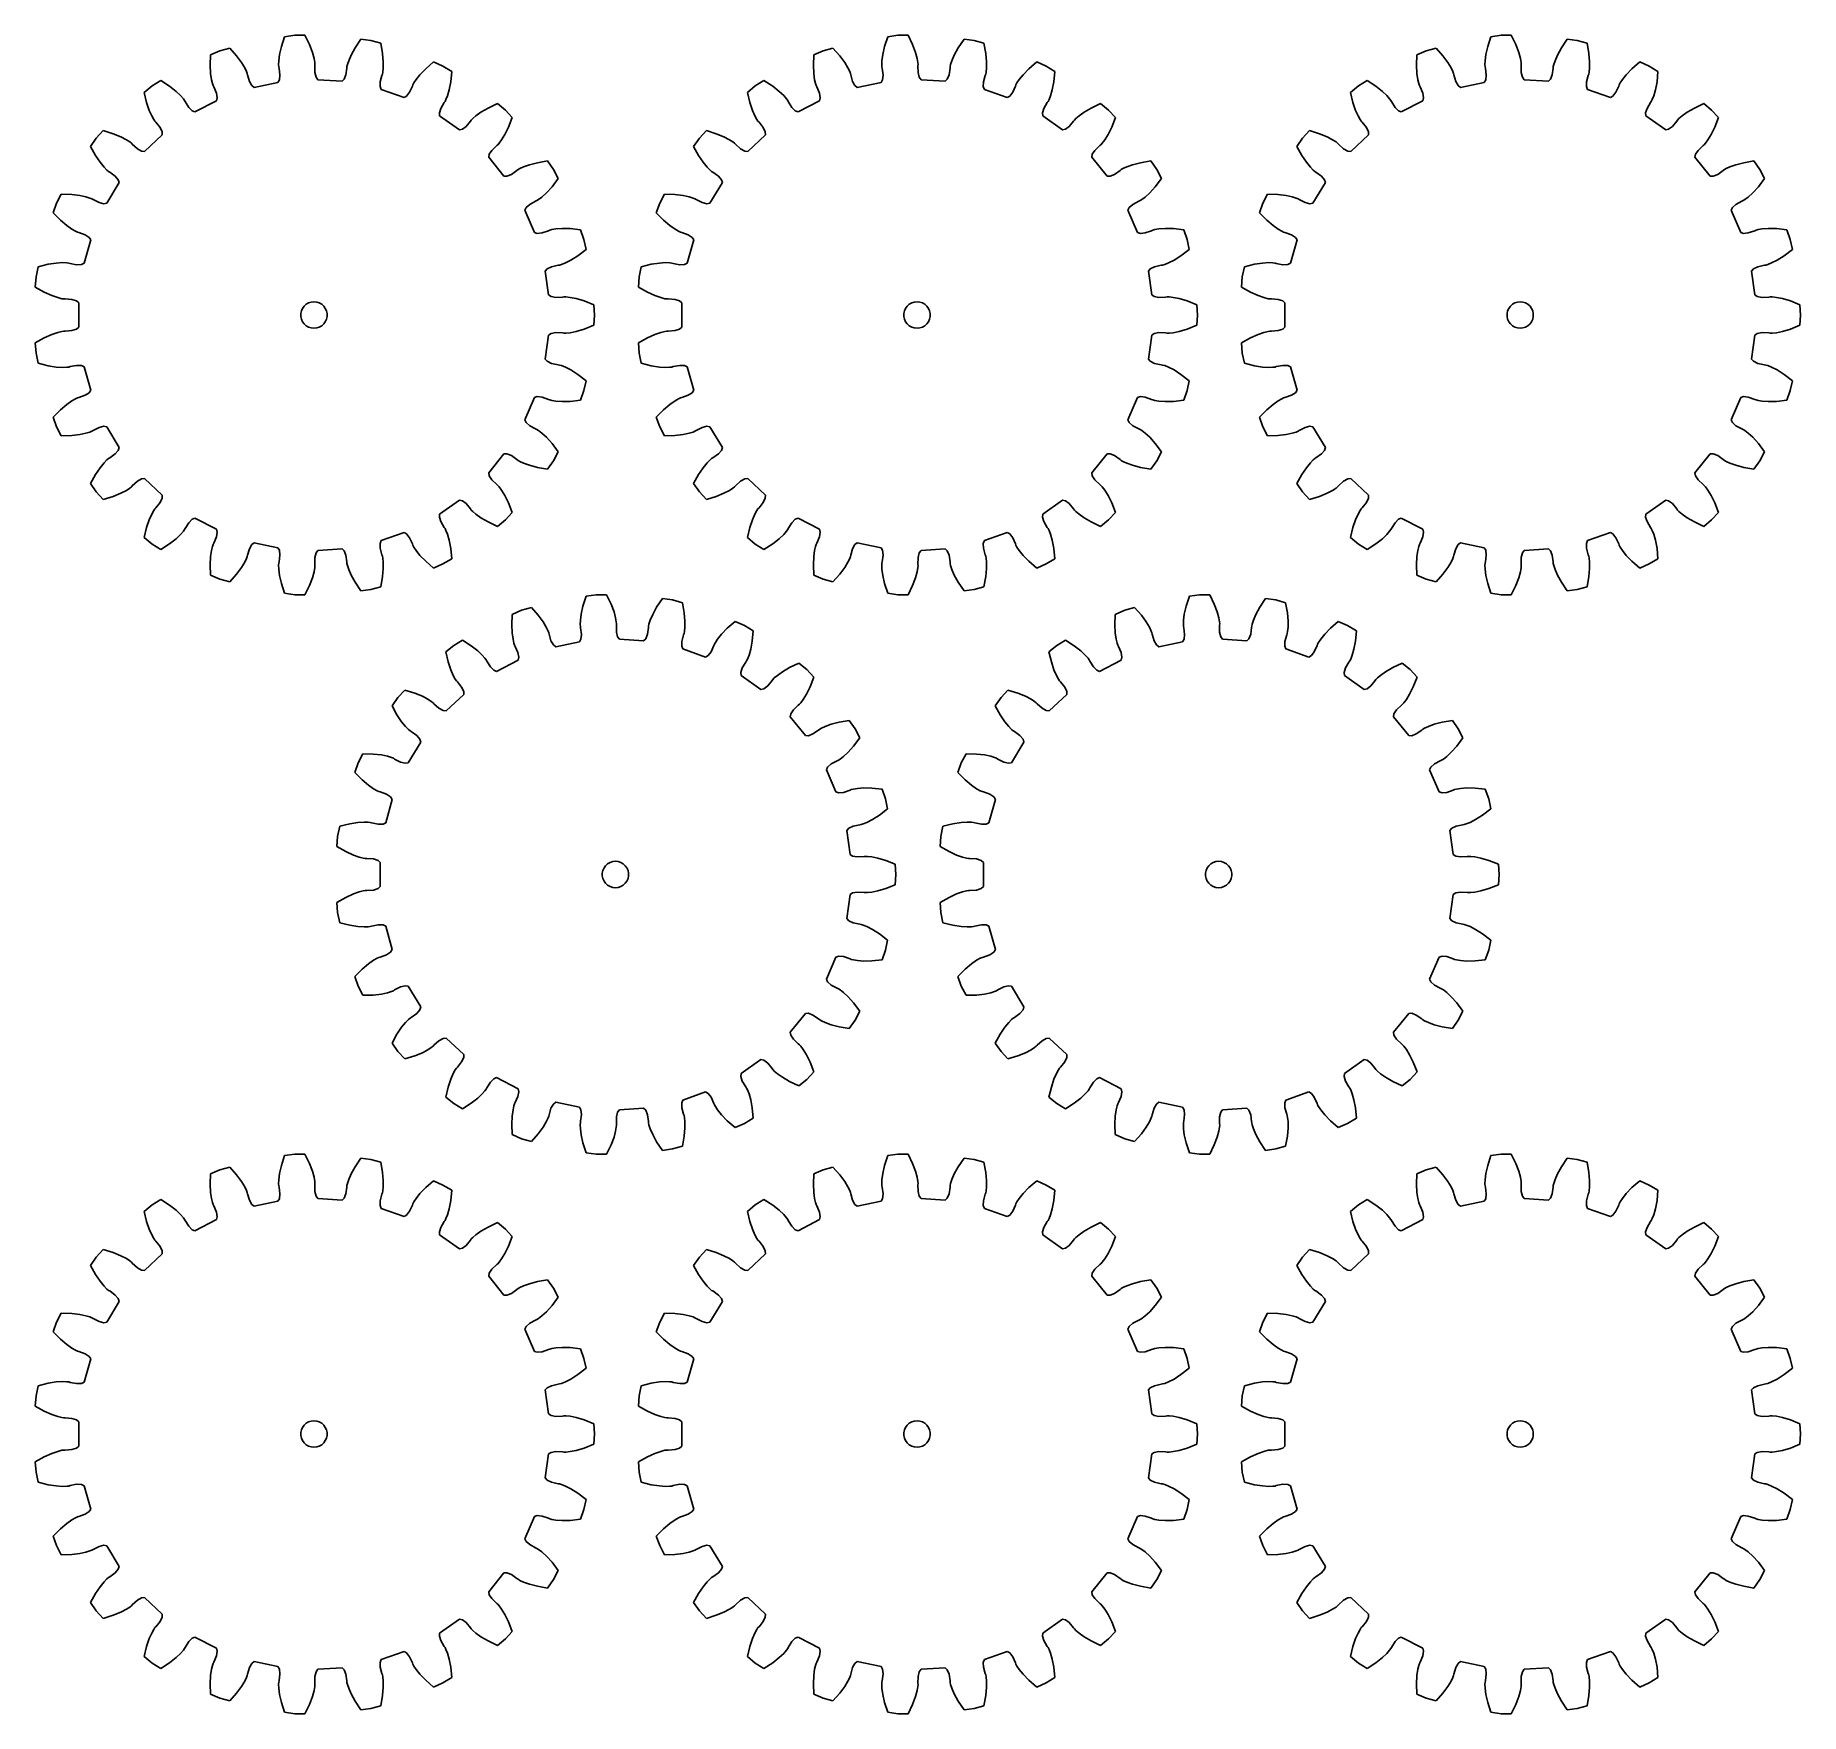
# Model space of a CAD drawing. Extents: x 0 to 200, y 0 to 191.
import ezdxf

# ---------------------------------------------------------------- set-up
doc = ezdxf.new("R2010")
doc.units = 0

msp = doc.modelspace()

# ---------------------------------------------------------------- linework, layer by layer
for p, q in [((28.29, 190.38), (27.93, 189.27)), ((29.44, 190.54), (28.29, 190.38)), ((30.6, 190.54), (29.44, 190.54)), ((31.11, 189.48), (30.6, 190.54)), ((96.74, 190.38), (96.37, 189.27)), ((97.89, 190.54), (96.74, 190.38)), ((99.05, 190.54), (97.89, 190.54)), ((99.56, 189.48), (99.05, 190.54)), ((165.18, 190.38), (164.82, 189.27)), ((166.33, 190.54), (165.18, 190.38)), ((167.49, 190.54), (166.33, 190.54)), ((168, 189.48), (167.49, 190.54)), ((19.89, 188.31), (19.84, 187.14)), ((20.95, 188.78), (19.89, 188.31)), ((22.07, 189.09), (20.95, 188.78)), ((22.85, 188.21), (22.07, 189.09)), ((27.72, 188.35), (27.63, 187.65)), ((27.93, 189.27), (27.72, 188.35)), ((31.44, 188.6), (31.11, 189.48)), ((31.63, 187.92), (31.44, 188.6)), ((36.29, 189.13), (35.84, 188.3)), ((36.94, 190.11), (36.29, 189.13)), ((38.09, 189.95), (36.94, 190.11)), ((39.21, 189.64), (38.09, 189.95)), ((39.41, 188.48), (39.21, 189.64)), ((39.49, 187.54), (39.41, 188.48)), ((88.33, 188.31), (88.29, 187.14)), ((89.4, 188.78), (88.33, 188.31)), ((90.52, 189.09), (89.4, 188.78)), ((91.29, 188.21), (90.52, 189.09)), ((96.17, 188.35), (96.07, 187.65)), ((96.37, 189.27), (96.17, 188.35)), ((99.89, 188.6), (99.56, 189.48)), ((100.07, 187.92), (99.89, 188.6)), ((104.74, 189.13), (104.29, 188.3)), ((105.39, 190.11), (104.74, 189.13)), ((106.53, 189.95), (105.39, 190.11)), ((107.65, 189.64), (106.53, 189.95)), ((107.86, 188.48), (107.65, 189.64)), ((107.94, 187.54), (107.86, 188.48)), ((156.78, 188.31), (156.73, 187.14)), ((157.84, 188.78), (156.78, 188.31)), ((158.96, 189.09), (157.84, 188.78)), ((159.74, 188.21), (158.96, 189.09)), ((164.61, 188.35), (164.52, 187.65)), ((164.82, 189.27), (164.61, 188.35)), ((168.33, 188.6), (168, 189.48)), ((168.52, 187.92), (168.33, 188.6)), ((173.18, 189.13), (172.73, 188.3)), ((173.83, 190.11), (173.18, 189.13)), ((174.98, 189.95), (173.83, 190.11)), ((176.1, 189.64), (174.98, 189.95)), ((176.3, 188.48), (176.1, 189.64)), ((176.38, 187.54), (176.3, 188.48)), ((19.84, 187.14), (19.89, 186.2)), ((23.4, 187.45), (22.85, 188.21)), ((23.77, 186.85), (23.4, 187.45)), ((23.97, 186.42), (23.77, 186.85)), ((24.05, 186.21), (23.97, 186.42)), ((27.63, 187.65), (27.61, 187.18)), ((27.61, 187.18), (27.62, 186.95)), ((27.62, 186.95), (27.66, 186.79)), ((27.66, 186.79), (27.75, 186.03)), ((31.71, 187.46), (31.63, 187.92)), ((31.73, 187.23), (31.71, 187.46)), ((31.72, 187.07), (31.73, 187.23)), ((31.73, 186.3), (31.72, 187.07)), ((35.36, 186.82), (35.25, 186.06)), ((35.37, 186.98), (35.36, 186.82)), ((35.42, 187.21), (35.37, 186.98)), ((35.57, 187.65), (35.42, 187.21)), ((35.84, 188.3), (35.57, 187.65)), ((39.4, 186.14), (39.45, 186.37)), ((39.45, 186.37), (39.49, 186.84)), ((39.49, 186.84), (39.49, 187.54)), ((44.3, 186.74), (43.65, 186.07)), ((45.19, 187.51), (44.3, 186.74)), ((46.26, 187.05), (45.19, 187.51)), ((47.25, 186.44), (46.26, 187.05)), ((47.14, 185.27), (47.25, 186.44)), ((88.29, 187.14), (88.34, 186.2)), ((91.85, 187.45), (91.29, 188.21)), ((92.21, 186.85), (91.85, 187.45)), ((92.42, 186.42), (92.21, 186.85)), ((92.5, 186.21), (92.42, 186.42)), ((96.07, 187.65), (96.06, 187.18)), ((96.06, 187.18), (96.07, 186.95)), ((96.07, 186.95), (96.1, 186.79)), ((96.1, 186.79), (96.2, 186.03)), ((100.16, 187.46), (100.07, 187.92)), ((100.18, 187.23), (100.16, 187.46)), ((100.16, 187.07), (100.18, 187.23)), ((100.17, 186.3), (100.16, 187.07)), ((103.81, 186.82), (103.69, 186.06)), ((103.87, 187.21), (103.81, 186.98)), ((103.81, 186.98), (103.81, 186.82)), ((104.01, 187.65), (103.87, 187.21)), ((104.29, 188.3), (104.01, 187.65)), ((107.85, 186.14), (107.89, 186.37)), ((107.89, 186.37), (107.94, 186.84)), ((107.94, 186.84), (107.94, 187.54)), ((112.75, 186.74), (112.1, 186.07)), ((113.64, 187.51), (112.75, 186.74)), ((114.7, 187.05), (113.64, 187.51)), ((115.69, 186.44), (114.7, 187.05)), ((115.58, 185.27), (115.69, 186.44)), ((156.73, 187.14), (156.78, 186.2)), ((160.29, 187.45), (159.74, 188.21)), ((160.66, 186.85), (160.29, 187.45)), ((160.86, 186.42), (160.66, 186.85)), ((160.94, 186.21), (160.86, 186.42)), ((164.52, 187.65), (164.5, 187.18)), ((164.5, 187.18), (164.51, 186.95)), ((164.51, 186.95), (164.55, 186.79)), ((164.55, 186.79), (164.64, 186.03)), ((168.6, 187.46), (168.52, 187.92)), ((168.62, 187.23), (168.6, 187.46)), ((168.61, 187.07), (168.62, 187.23)), ((168.62, 186.3), (168.61, 187.07)), ((172.25, 186.82), (172.14, 186.06)), ((172.26, 186.98), (172.25, 186.82)), ((172.31, 187.21), (172.26, 186.98)), ((172.46, 187.65), (172.31, 187.21)), ((172.73, 188.3), (172.46, 187.65)), ((176.29, 186.14), (176.33, 186.37)), ((176.33, 186.37), (176.38, 186.84)), ((176.38, 186.84), (176.38, 187.54)), ((181.19, 186.74), (180.54, 186.07)), ((182.08, 187.51), (181.19, 186.74)), ((183.15, 187.05), (182.08, 187.51)), ((184.14, 186.44), (183.15, 187.05)), ((184.03, 185.27), (184.14, 186.44)), ((13.26, 184.79), (12.36, 184.06)), ((14.25, 185.39), (13.26, 184.79)), ((15.23, 184.75), (14.25, 185.39)), ((15.97, 184.17), (15.23, 184.75)), ((19.89, 186.2), (19.99, 185.5)), ((19.99, 185.5), (20.1, 185.05)), ((20.1, 185.05), (20.17, 184.83)), ((20.17, 184.83), (20.25, 184.69)), ((20.25, 184.69), (20.55, 183.98)), ((24.08, 186.05), (24.05, 186.21)), ((24.3, 185.31), (24.08, 186.05)), ((24.57, 184.84), (24.3, 185.31)), ((24.84, 184.63), (24.57, 184.84)), ((27.53, 185.19), (24.84, 184.63)), ((27.7, 185.49), (27.53, 185.19)), ((27.75, 186.03), (27.7, 185.49)), ((31.86, 185.78), (31.73, 186.3)), ((32.06, 185.5), (31.86, 185.78)), ((34.81, 185.32), (32.06, 185.5)), ((35.05, 185.56), (34.81, 185.32)), ((35.25, 186.06), (35.05, 185.56)), ((39.13, 184.71), (39.15, 185.25)), ((39.25, 184.39), (39.13, 184.71)), ((39.15, 185.25), (39.34, 185.99)), ((41.85, 183.47), (39.25, 184.39)), ((39.34, 185.99), (39.4, 186.14)), ((42.79, 184.77), (42.47, 184.07)), ((42.84, 184.92), (42.79, 184.77)), ((42.95, 185.13), (42.84, 184.92)), ((43.21, 185.52), (42.95, 185.13)), ((43.65, 186.07), (43.21, 185.52)), ((46.77, 183.67), (46.96, 184.35)), ((46.96, 184.35), (47.14, 185.27)), ((81.7, 184.79), (80.8, 184.06)), ((82.69, 185.39), (81.7, 184.79)), ((83.68, 184.75), (82.69, 185.39)), ((84.42, 184.17), (83.68, 184.75)), ((88.34, 186.2), (88.43, 185.5)), ((88.43, 185.5), (88.54, 185.05)), ((88.54, 185.05), (88.62, 184.83)), ((88.62, 184.83), (88.69, 184.69)), ((88.69, 184.69), (88.99, 183.98)), ((92.53, 186.05), (92.5, 186.21)), ((92.74, 185.31), (92.53, 186.05)), ((93.01, 184.84), (92.74, 185.31)), ((93.28, 184.63), (93.01, 184.84)), ((95.98, 185.19), (93.28, 184.63)), ((96.14, 185.49), (95.98, 185.19)), ((96.2, 186.03), (96.14, 185.49)), ((100.3, 185.78), (100.17, 186.3)), ((100.51, 185.5), (100.3, 185.78)), ((103.25, 185.32), (100.51, 185.5)), ((103.49, 185.56), (103.25, 185.32)), ((103.69, 186.06), (103.49, 185.56)), ((107.58, 184.71), (107.59, 185.25)), ((107.7, 184.39), (107.58, 184.71)), ((107.59, 185.25), (107.79, 185.99)), ((110.29, 183.47), (107.7, 184.39)), ((107.79, 185.99), (107.85, 186.14)), ((111.23, 184.77), (110.92, 184.07)), ((111.28, 184.92), (111.23, 184.77)), ((111.39, 185.13), (111.28, 184.92)), ((111.65, 185.52), (111.39, 185.13)), ((112.1, 186.07), (111.65, 185.52)), ((115.21, 183.67), (115.41, 184.35)), ((115.41, 184.35), (115.58, 185.27)), ((150.15, 184.79), (149.25, 184.06)), ((151.14, 185.39), (150.15, 184.79)), ((152.12, 184.75), (151.14, 185.39)), ((152.86, 184.17), (152.12, 184.75)), ((156.78, 186.2), (156.88, 185.5)), ((156.88, 185.5), (156.99, 185.05)), ((156.99, 185.05), (157.06, 184.83)), ((157.06, 184.83), (157.14, 184.69)), ((157.14, 184.69), (157.44, 183.98)), ((160.97, 186.05), (160.94, 186.21)), ((161.19, 185.31), (160.97, 186.05)), ((161.46, 184.84), (161.19, 185.31)), ((161.73, 184.63), (161.46, 184.84)), ((164.42, 185.19), (161.73, 184.63)), ((164.59, 185.49), (164.42, 185.19)), ((164.64, 186.03), (164.59, 185.49)), ((168.75, 185.78), (168.62, 186.3)), ((168.95, 185.5), (168.75, 185.78)), ((171.7, 185.32), (168.95, 185.5)), ((171.94, 185.56), (171.7, 185.32)), ((172.14, 186.06), (171.94, 185.56)), ((176.02, 184.71), (176.04, 185.25)), ((176.14, 184.39), (176.02, 184.71)), ((176.04, 185.25), (176.23, 185.99)), ((178.74, 183.47), (176.14, 184.39)), ((176.23, 185.99), (176.29, 186.14)), ((179.68, 184.77), (179.36, 184.07)), ((179.73, 184.92), (179.68, 184.77)), ((179.84, 185.13), (179.73, 184.92)), ((180.1, 185.52), (179.84, 185.13)), ((180.54, 186.07), (180.1, 185.52)), ((183.66, 183.67), (183.85, 184.35)), ((183.85, 184.35), (184.03, 185.27)), ((12.36, 184.06), (12.63, 182.91)), ((12.63, 182.91), (12.93, 182.02)), ((16.49, 183.69), (15.97, 184.17)), ((16.8, 183.34), (16.49, 183.69)), ((16.93, 183.15), (16.8, 183.34)), ((17, 183.01), (16.93, 183.15)), ((17.41, 182.36), (17, 183.01)), ((17.8, 181.97), (17.41, 182.36)), ((20.56, 183.11), (18.11, 181.85)), ((20.55, 183.98), (20.64, 183.44)), ((20.64, 183.44), (20.56, 183.11)), ((42.14, 183.64), (41.85, 183.47)), ((42.47, 184.07), (42.14, 183.64)), ((46.01, 182.24), (46.4, 182.9)), ((46.4, 182.9), (46.5, 183.03)), ((46.5, 183.03), (46.6, 183.24)), ((46.6, 183.24), (46.77, 183.67)), ((52.44, 182.78), (51.38, 182.28)), ((53.34, 182.05), (52.44, 182.78)), ((80.8, 184.06), (81.07, 182.91)), ((81.07, 182.91), (81.37, 182.02)), ((84.93, 183.69), (84.42, 184.17)), ((85.24, 183.34), (84.93, 183.69)), ((85.38, 183.15), (85.24, 183.34)), ((85.45, 183.01), (85.38, 183.15)), ((85.86, 182.36), (85.45, 183.01)), ((86.24, 181.97), (85.86, 182.36)), ((89, 183.11), (86.56, 181.85)), ((88.99, 183.98), (89.08, 183.44)), ((89.08, 183.44), (89, 183.11)), ((110.59, 183.64), (110.29, 183.47)), ((110.92, 184.07), (110.59, 183.64)), ((114.45, 182.24), (114.84, 182.9)), ((114.84, 182.9), (114.94, 183.03)), ((114.94, 183.03), (115.04, 183.24)), ((115.04, 183.24), (115.21, 183.67)), ((120.88, 182.78), (119.82, 182.28)), ((121.78, 182.05), (120.88, 182.78)), ((149.25, 184.06), (149.52, 182.91)), ((149.52, 182.91), (149.82, 182.02)), ((153.38, 183.69), (152.86, 184.17)), ((153.69, 183.34), (153.38, 183.69)), ((153.82, 183.15), (153.69, 183.34)), ((153.89, 183.01), (153.82, 183.15)), ((154.3, 182.36), (153.89, 183.01)), ((154.69, 181.97), (154.3, 182.36)), ((157.45, 183.11), (155, 181.85)), ((157.44, 183.98), (157.53, 183.44)), ((157.53, 183.44), (157.45, 183.11)), ((179.03, 183.64), (178.74, 183.47)), ((179.36, 184.07), (179.03, 183.64)), ((182.9, 182.24), (183.29, 182.9)), ((183.29, 182.9), (183.38, 183.03)), ((183.38, 183.03), (183.49, 183.24)), ((183.49, 183.24), (183.66, 183.67)), ((189.33, 182.78), (188.27, 182.28)), ((190.23, 182.05), (189.33, 182.78)), ((12.93, 182.02), (13.21, 181.38)), ((13.21, 181.38), (13.44, 180.97)), ((13.44, 180.97), (13.57, 180.78)), ((13.57, 180.78), (13.68, 180.66)), ((13.68, 180.66), (14.16, 180.06)), ((18.11, 181.85), (17.8, 181.97)), ((45.85, 181.72), (46.01, 182.24)), ((45.88, 181.38), (45.85, 181.72)), ((48.13, 179.79), (45.88, 181.38)), ((49.39, 180.79), (48.89, 180.2)), ((49.47, 180.92), (49.39, 180.79)), ((49.64, 181.09), (49.47, 180.92)), ((49.99, 181.4), (49.64, 181.09)), ((50.56, 181.81), (49.99, 181.4)), ((51.38, 182.28), (50.56, 181.81)), ((54.13, 181.2), (53.34, 182.05)), ((53.71, 180.1), (54.13, 181.2)), ((81.37, 182.02), (81.66, 181.38)), ((81.66, 181.38), (81.88, 180.97)), ((81.88, 180.97), (82.01, 180.78)), ((82.01, 180.78), (82.13, 180.66)), ((82.13, 180.66), (82.6, 180.06)), ((86.56, 181.85), (86.24, 181.97)), ((114.29, 181.72), (114.45, 182.24)), ((114.32, 181.38), (114.29, 181.72)), ((116.57, 179.79), (114.32, 181.38)), ((117.83, 180.79), (117.34, 180.2)), ((117.92, 180.92), (117.83, 180.79)), ((118.08, 181.09), (117.92, 180.92)), ((118.44, 181.4), (118.08, 181.09)), ((119.01, 181.81), (118.44, 181.4)), ((119.82, 182.28), (119.01, 181.81)), ((122.58, 181.2), (121.78, 182.05)), ((122.15, 180.1), (122.58, 181.2)), ((149.82, 182.02), (150.1, 181.38)), ((150.1, 181.38), (150.33, 180.97)), ((150.33, 180.97), (150.46, 180.78)), ((150.46, 180.78), (150.57, 180.66)), ((150.57, 180.66), (151.05, 180.06)), ((155, 181.85), (154.69, 181.97)), ((182.74, 181.72), (182.9, 182.24)), ((182.77, 181.38), (182.74, 181.72)), ((185.02, 179.79), (182.77, 181.38)), ((186.27, 180.79), (185.78, 180.2)), ((186.36, 180.92), (186.27, 180.79)), ((186.52, 181.09), (186.36, 180.92)), ((186.88, 181.4), (186.52, 181.09)), ((187.45, 181.81), (186.88, 181.4)), ((188.27, 182.28), (187.45, 181.81)), ((191.02, 181.2), (190.23, 182.05)), ((190.6, 180.1), (191.02, 181.2)), ((6.92, 178.87), (6.25, 177.92)), ((7.71, 179.72), (6.92, 178.87)), ((8.83, 179.37), (7.71, 179.72)), ((9.7, 179.01), (8.83, 179.37)), ((10.33, 178.68), (9.7, 179.01)), ((10.72, 178.43), (10.33, 178.68)), ((10.9, 178.29), (10.72, 178.43)), ((14.4, 179.23), (12.39, 177.35)), ((14.16, 180.06), (14.39, 179.57)), ((14.39, 179.57), (14.4, 179.23)), ((48.46, 179.88), (48.13, 179.79)), ((48.89, 180.2), (48.46, 179.88)), ((52.64, 178.29), (52.92, 178.66)), ((52.92, 178.66), (53.29, 179.26)), ((53.29, 179.26), (53.71, 180.1)), ((75.37, 178.87), (74.7, 177.92)), ((76.16, 179.72), (75.37, 178.87)), ((77.28, 179.37), (76.16, 179.72)), ((78.15, 179.01), (77.28, 179.37)), ((78.77, 178.68), (78.15, 179.01)), ((79.17, 178.43), (78.77, 178.68)), ((79.35, 178.29), (79.17, 178.43)), ((82.85, 179.23), (80.84, 177.35)), ((82.6, 180.06), (82.84, 179.57)), ((82.84, 179.57), (82.85, 179.23)), ((116.9, 179.88), (116.57, 179.79)), ((117.34, 180.2), (116.9, 179.88)), ((121.08, 178.29), (121.37, 178.66)), ((121.37, 178.66), (121.73, 179.26)), ((121.73, 179.26), (122.15, 180.1)), ((143.81, 178.87), (143.14, 177.92)), ((144.6, 179.72), (143.81, 178.87)), ((145.72, 179.37), (144.6, 179.72)), ((146.59, 179.01), (145.72, 179.37)), ((147.22, 178.68), (146.59, 179.01)), ((147.61, 178.43), (147.22, 178.68)), ((147.79, 178.29), (147.61, 178.43)), ((151.29, 179.23), (149.28, 177.35)), ((151.05, 180.06), (151.28, 179.57)), ((151.28, 179.57), (151.29, 179.23)), ((185.35, 179.88), (185.02, 179.79)), ((185.78, 180.2), (185.35, 179.88)), ((189.53, 178.29), (189.81, 178.66)), ((189.81, 178.66), (190.18, 179.26)), ((190.18, 179.26), (190.6, 180.1)), ((6.25, 177.92), (6.82, 176.9)), ((6.82, 176.9), (7.35, 176.12)), ((11.01, 178.17), (10.9, 178.29)), ((11.58, 177.65), (11.01, 178.17)), ((12.05, 177.39), (11.58, 177.65)), ((12.39, 177.35), (12.05, 177.39)), ((51.45, 176.69), (51.51, 177.03)), ((53.18, 174.56), (51.45, 176.69)), ((51.51, 177.03), (51.8, 177.48)), ((51.8, 177.48), (52.36, 178.02)), ((52.36, 178.02), (52.48, 178.11)), ((52.48, 178.11), (52.64, 178.29)), ((74.7, 177.92), (75.27, 176.9)), ((75.27, 176.9), (75.8, 176.12)), ((79.46, 178.17), (79.35, 178.29)), ((80.02, 177.65), (79.46, 178.17)), ((80.5, 177.39), (80.02, 177.65)), ((80.84, 177.35), (80.5, 177.39)), ((119.89, 176.69), (119.95, 177.03)), ((121.63, 174.56), (119.89, 176.69)), ((119.95, 177.03), (120.25, 177.48)), ((120.25, 177.48), (120.8, 178.02)), ((120.8, 178.02), (120.93, 178.11)), ((120.93, 178.11), (121.08, 178.29)), ((143.14, 177.92), (143.71, 176.9)), ((143.71, 176.9), (144.24, 176.12)), ((147.9, 178.17), (147.79, 178.29)), ((148.47, 177.65), (147.9, 178.17)), ((148.94, 177.39), (148.47, 177.65)), ((149.28, 177.35), (148.94, 177.39)), ((188.34, 176.69), (188.4, 177.03)), ((190.07, 174.56), (188.34, 176.69)), ((188.4, 177.03), (188.69, 177.48)), ((188.69, 177.48), (189.25, 178.02)), ((189.25, 178.02), (189.37, 178.11)), ((189.37, 178.11), (189.53, 178.29)), ((7.35, 176.12), (7.8, 175.58)), ((7.8, 175.58), (8.13, 175.24)), ((8.13, 175.24), (8.31, 175.09)), ((8.31, 175.09), (8.44, 175.01)), ((8.44, 175.01), (9.07, 174.56)), ((9.07, 174.56), (9.42, 174.15)), ((53.52, 174.55), (53.18, 174.56)), ((54.03, 174.75), (53.52, 174.55)), ((54.66, 175.18), (54.03, 174.75)), ((54.79, 175.29), (54.66, 175.18)), ((54.99, 175.4), (54.79, 175.29)), ((55.41, 175.6), (54.99, 175.4)), ((56.07, 175.84), (55.41, 175.6)), ((56.98, 176.08), (56.07, 175.84)), ((58.14, 176.27), (56.98, 176.08)), ((58.81, 175.32), (58.14, 176.27)), ((58.64, 173.35), (59.34, 174.29)), ((59.34, 174.29), (58.81, 175.32)), ((75.8, 176.12), (76.24, 175.58)), ((76.24, 175.58), (76.57, 175.24)), ((76.57, 175.24), (76.75, 175.09)), ((76.75, 175.09), (76.89, 175.01)), ((76.89, 175.01), (77.51, 174.56)), ((77.51, 174.56), (77.87, 174.15)), ((121.97, 174.55), (121.63, 174.56)), ((122.47, 174.75), (121.97, 174.55)), ((123.11, 175.18), (122.47, 174.75)), ((123.23, 175.29), (123.11, 175.18)), ((123.43, 175.4), (123.23, 175.29)), ((123.86, 175.6), (123.43, 175.4)), ((124.52, 175.84), (123.86, 175.6)), ((125.43, 176.08), (124.52, 175.84)), ((126.59, 176.27), (125.43, 176.08)), ((127.26, 175.32), (126.59, 176.27)), ((127.09, 173.35), (127.79, 174.29)), ((127.79, 174.29), (127.26, 175.32)), ((144.24, 176.12), (144.69, 175.58)), ((144.69, 175.58), (145.02, 175.24)), ((145.02, 175.24), (145.19, 175.09)), ((145.19, 175.09), (145.33, 175.01)), ((145.33, 175.01), (145.96, 174.56)), ((145.96, 174.56), (146.31, 174.15)), ((190.41, 174.55), (190.07, 174.56)), ((190.92, 174.75), (190.41, 174.55)), ((191.55, 175.18), (190.92, 174.75)), ((191.67, 175.29), (191.55, 175.18)), ((191.88, 175.4), (191.67, 175.29)), ((192.3, 175.6), (191.88, 175.4)), ((192.96, 175.84), (192.3, 175.6)), ((193.87, 176.08), (192.96, 175.84)), ((195.03, 176.27), (193.87, 176.08)), ((195.7, 175.32), (195.03, 176.27)), ((195.53, 173.35), (196.23, 174.29)), ((196.23, 174.29), (195.7, 175.32)), ((2.95, 172.5), (2.42, 171.47)), ((4.13, 172.46), (2.95, 172.5)), ((5.06, 172.35), (4.13, 172.46)), ((5.75, 172.2), (5.06, 172.35)), ((9.53, 173.83), (8.1, 171.48)), ((9.42, 174.15), (9.53, 173.83)), ((57.49, 172.18), (58.01, 172.65)), ((58.01, 172.65), (58.64, 173.35)), ((71.4, 172.5), (70.86, 171.47)), ((72.57, 172.46), (71.4, 172.5)), ((73.5, 172.35), (72.57, 172.46)), ((74.19, 172.2), (73.5, 172.35)), ((77.97, 173.83), (76.54, 171.48)), ((77.87, 174.15), (77.97, 173.83)), ((125.94, 172.18), (126.46, 172.65)), ((126.46, 172.65), (127.09, 173.35)), ((139.84, 172.5), (139.31, 171.47)), ((141.01, 172.46), (139.84, 172.5)), ((141.95, 172.35), (141.01, 172.46)), ((142.64, 172.2), (141.95, 172.35)), ((146.41, 173.83), (144.99, 171.48)), ((146.31, 174.15), (146.41, 173.83)), ((194.38, 172.18), (194.9, 172.65)), ((194.9, 172.65), (195.53, 173.35)), ((2.42, 171.47), (2.03, 170.37)), ((2.03, 170.37), (2.85, 169.54)), ((6.2, 172.06), (5.75, 172.2)), ((6.41, 171.98), (6.2, 172.06)), ((6.55, 171.89), (6.41, 171.98)), ((7.23, 171.55), (6.55, 171.89)), ((7.76, 171.42), (7.23, 171.55)), ((8.1, 171.48), (7.76, 171.42)), ((55.54, 170.68), (55.69, 170.99)), ((56.64, 168.15), (55.54, 170.68)), ((55.69, 170.99), (56.1, 171.34)), ((56.1, 171.34), (56.78, 171.71)), ((56.78, 171.71), (56.93, 171.77)), ((56.93, 171.77), (57.12, 171.89)), ((57.12, 171.89), (57.49, 172.18)), ((70.86, 171.47), (70.47, 170.37)), ((70.47, 170.37), (71.3, 169.54)), ((74.64, 172.06), (74.19, 172.2)), ((74.86, 171.98), (74.64, 172.06)), ((74.99, 171.89), (74.86, 171.98)), ((75.68, 171.55), (74.99, 171.89)), ((76.21, 171.42), (75.68, 171.55)), ((76.54, 171.48), (76.21, 171.42)), ((123.99, 170.68), (124.14, 170.99)), ((125.08, 168.15), (123.99, 170.68)), ((124.14, 170.99), (124.54, 171.34)), ((124.54, 171.34), (125.22, 171.71)), ((125.22, 171.71), (125.37, 171.77)), ((125.37, 171.77), (125.57, 171.89)), ((125.57, 171.89), (125.94, 172.18)), ((139.31, 171.47), (138.92, 170.37)), ((138.92, 170.37), (139.74, 169.54)), ((143.09, 172.06), (142.64, 172.2)), ((143.3, 171.98), (143.09, 172.06)), ((143.43, 171.89), (143.3, 171.98)), ((144.12, 171.55), (143.43, 171.89)), ((144.65, 171.42), (144.12, 171.55)), ((144.99, 171.48), (144.65, 171.42)), ((192.43, 170.68), (192.58, 170.99)), ((193.53, 168.15), (192.43, 170.68)), ((192.58, 170.99), (192.99, 171.34)), ((192.99, 171.34), (193.67, 171.71)), ((193.67, 171.71), (193.81, 171.77)), ((193.81, 171.77), (194.01, 171.89)), ((194.01, 171.89), (194.38, 172.18)), ((2.85, 169.54), (3.57, 168.93)), ((3.57, 168.93), (4.15, 168.53)), ((4.15, 168.53), (4.56, 168.29)), ((4.56, 168.29), (4.77, 168.2)), ((58.23, 168.35), (57.5, 168.11)), ((58.38, 168.42), (58.23, 168.35)), ((58.6, 168.48), (58.38, 168.42)), ((59.07, 168.56), (58.6, 168.48)), ((59.77, 168.61), (59.07, 168.56)), ((60.71, 168.59), (59.77, 168.61)), ((61.88, 168.46), (60.71, 168.59)), ((62.26, 167.37), (61.88, 168.46)), ((71.3, 169.54), (72.02, 168.93)), ((72.02, 168.93), (72.6, 168.53)), ((72.6, 168.53), (73, 168.29)), ((73, 168.29), (73.21, 168.2)), ((126.68, 168.35), (125.95, 168.11)), ((126.82, 168.42), (126.68, 168.35)), ((127.05, 168.48), (126.82, 168.42)), ((127.51, 168.56), (127.05, 168.48)), ((128.21, 168.61), (127.51, 168.56)), ((129.15, 168.59), (128.21, 168.61)), ((130.32, 168.46), (129.15, 168.59)), ((130.71, 167.37), (130.32, 168.46)), ((139.74, 169.54), (140.46, 168.93)), ((140.46, 168.93), (141.04, 168.53)), ((141.04, 168.53), (141.45, 168.29)), ((141.45, 168.29), (141.66, 168.2)), ((195.12, 168.35), (194.39, 168.11)), ((195.27, 168.42), (195.12, 168.35)), ((195.49, 168.48), (195.27, 168.42)), ((195.95, 168.56), (195.49, 168.48)), ((196.66, 168.61), (195.95, 168.56)), ((197.6, 168.59), (196.66, 168.61)), ((198.77, 168.46), (197.6, 168.59)), ((199.15, 167.37), (198.77, 168.46)), ((4.77, 168.2), (4.93, 168.16)), ((4.93, 168.16), (5.65, 167.89)), ((6.29, 167.31), (5.54, 164.66)), ((5.65, 167.89), (6.1, 167.59)), ((6.1, 167.59), (6.29, 167.31)), ((56.96, 168.05), (56.64, 168.15)), ((57.5, 168.11), (56.96, 168.05)), ((62.5, 166.24), (62.26, 167.37)), ((73.21, 168.2), (73.37, 168.16)), ((73.37, 168.16), (74.09, 167.89)), ((74.73, 167.31), (73.99, 164.66)), ((74.09, 167.89), (74.54, 167.59)), ((74.54, 167.59), (74.73, 167.31)), ((125.41, 168.05), (125.08, 168.15)), ((125.95, 168.11), (125.41, 168.05)), ((130.94, 166.24), (130.71, 167.37)), ((141.66, 168.2), (141.81, 168.16)), ((141.81, 168.16), (142.54, 167.89)), ((143.18, 167.31), (142.43, 164.66)), ((142.54, 167.89), (142.99, 167.59)), ((142.99, 167.59), (143.18, 167.31)), ((193.85, 168.05), (193.53, 168.15)), ((194.39, 168.11), (193.85, 168.05)), ((199.39, 166.24), (199.15, 167.37)), ((1.45, 164.54), (0.32, 164.25)), ((2.38, 164.68), (1.45, 164.54)), ((3.09, 164.73), (2.38, 164.68)), ((3.56, 164.71), (3.09, 164.73)), ((3.79, 164.69), (3.56, 164.71)), ((3.94, 164.64), (3.79, 164.69)), ((4.69, 164.49), (3.94, 164.64)), ((5.24, 164.51), (4.69, 164.49)), ((5.54, 164.66), (5.24, 164.51)), ((58.58, 164.27), (59.33, 164.44)), ((59.33, 164.44), (59.49, 164.46)), ((59.49, 164.46), (59.71, 164.52)), ((59.71, 164.52), (60.15, 164.7)), ((60.15, 164.7), (60.77, 165.02)), ((60.77, 165.02), (61.57, 165.52)), ((61.57, 165.52), (62.5, 166.24)), ((69.9, 164.54), (68.76, 164.25)), ((70.83, 164.68), (69.9, 164.54)), ((71.53, 164.73), (70.83, 164.68)), ((72, 164.71), (71.53, 164.73)), ((72.23, 164.69), (72, 164.71)), ((72.38, 164.64), (72.23, 164.69)), ((73.14, 164.49), (72.38, 164.64)), ((73.68, 164.51), (73.14, 164.49)), ((73.99, 164.66), (73.68, 164.51)), ((127.02, 164.27), (127.77, 164.44)), ((127.77, 164.44), (127.93, 164.46)), ((127.93, 164.46), (128.16, 164.52)), ((128.16, 164.52), (128.59, 164.7)), ((128.59, 164.7), (129.22, 165.02)), ((129.22, 165.02), (130.01, 165.52)), ((130.01, 165.52), (130.94, 166.24)), ((138.34, 164.54), (137.2, 164.25)), ((139.27, 164.68), (138.34, 164.54)), ((139.98, 164.73), (139.27, 164.68)), ((140.44, 164.71), (139.98, 164.73)), ((140.68, 164.69), (140.44, 164.71)), ((140.83, 164.64), (140.68, 164.69)), ((141.58, 164.49), (140.83, 164.64)), ((142.13, 164.51), (141.58, 164.49)), ((142.43, 164.66), (142.13, 164.51)), ((195.47, 164.27), (196.22, 164.44)), ((196.22, 164.44), (196.38, 164.46)), ((196.38, 164.46), (196.6, 164.52)), ((196.6, 164.52), (197.04, 164.7)), ((197.04, 164.7), (197.66, 165.02)), ((197.66, 165.02), (198.46, 165.52)), ((198.46, 165.52), (199.39, 166.24)), ((0.08, 163.12), (0, 161.96)), ((0.32, 164.25), (0.08, 163.12)), ((57.87, 163.78), (58.09, 164.04)), ((58.24, 161.06), (57.87, 163.78)), ((58.09, 164.04), (58.58, 164.27)), ((68.52, 163.12), (68.44, 161.96)), ((68.76, 164.25), (68.52, 163.12)), ((126.31, 163.78), (126.53, 164.04)), ((126.69, 161.06), (126.31, 163.78)), ((126.53, 164.04), (127.02, 164.27)), ((136.97, 163.12), (136.89, 161.96)), ((137.2, 164.25), (136.97, 163.12)), ((194.76, 163.78), (194.98, 164.04)), ((195.13, 161.06), (194.76, 163.78)), ((194.98, 164.04), (195.47, 164.27)), ((0, 161.96), (1.02, 161.38)), ((1.02, 161.38), (1.88, 160.99)), ((1.88, 160.99), (2.54, 160.76)), ((2.54, 160.76), (3, 160.64)), ((3, 160.64), (3.23, 160.61)), ((3.23, 160.61), (3.39, 160.61)), ((3.39, 160.61), (4.15, 160.55)), ((4.15, 160.55), (4.67, 160.38)), ((4.67, 160.38), (4.93, 160.16)), ((31.3, 160.25), (31.61, 160.28)), ((31.61, 160.28), (31.93, 160.25)), ((58.53, 160.87), (58.24, 161.06)), ((59.06, 160.78), (58.53, 160.87)), ((59.83, 160.82), (59.06, 160.78)), ((59.99, 160.84), (59.83, 160.82)), ((60.22, 160.84), (59.99, 160.84)), ((60.68, 160.79), (60.22, 160.84)), ((61.38, 160.65), (60.68, 160.79)), ((62.28, 160.38), (61.38, 160.65)), ((63.37, 159.94), (62.28, 160.38)), ((68.44, 161.96), (69.46, 161.38)), ((69.46, 161.38), (70.32, 160.99)), ((70.32, 160.99), (70.99, 160.76)), ((70.99, 160.76), (71.44, 160.64)), ((71.44, 160.64), (71.67, 160.61)), ((71.67, 160.61), (71.83, 160.61)), ((71.83, 160.61), (72.6, 160.55)), ((72.6, 160.55), (73.11, 160.38)), ((73.11, 160.38), (73.37, 160.16)), ((99.75, 160.25), (100.06, 160.28)), ((100.06, 160.28), (100.37, 160.25)), ((126.97, 160.87), (126.69, 161.06)), ((127.5, 160.78), (126.97, 160.87)), ((128.27, 160.82), (127.5, 160.78)), ((128.43, 160.84), (128.27, 160.82)), ((128.66, 160.84), (128.43, 160.84)), ((129.13, 160.79), (128.66, 160.84)), ((129.82, 160.65), (129.13, 160.79)), ((130.72, 160.38), (129.82, 160.65)), ((131.81, 159.94), (130.72, 160.38)), ((136.89, 161.96), (137.91, 161.38)), ((137.91, 161.38), (138.76, 160.99)), ((138.76, 160.99), (139.43, 160.76)), ((139.43, 160.76), (139.89, 160.64)), ((139.89, 160.64), (140.11, 160.61)), ((140.11, 160.61), (140.28, 160.61)), ((140.28, 160.61), (141.04, 160.55)), ((141.04, 160.55), (141.56, 160.38)), ((141.56, 160.38), (141.81, 160.16)), ((168.19, 160.25), (168.5, 160.28)), ((168.5, 160.28), (168.81, 160.25)), ((195.41, 160.87), (195.13, 161.06)), ((195.95, 160.78), (195.41, 160.87)), ((196.72, 160.82), (195.95, 160.78)), ((196.88, 160.84), (196.72, 160.82)), ((197.11, 160.84), (196.88, 160.84)), ((197.57, 160.79), (197.11, 160.84)), ((198.26, 160.65), (197.57, 160.79)), ((199.17, 160.38), (198.26, 160.65)), ((200.25, 159.94), (199.17, 160.38)), ((4.93, 160.16), (4.93, 157.41)), ((30.12, 158.94), (30.19, 159.25)), ((30.12, 158.63), (30.12, 158.94)), ((30.19, 158.32), (30.12, 158.63)), ((30.19, 159.25), (30.31, 159.53)), ((30.31, 158.03), (30.19, 158.32)), ((30.31, 159.53), (30.5, 159.79)), ((30.5, 159.79), (30.73, 160)), ((30.73, 160), (31, 160.15)), ((31, 160.15), (31.3, 160.25)), ((31.93, 160.25), (32.22, 160.15)), ((32.22, 160.15), (32.5, 160)), ((32.5, 160), (32.73, 159.79)), ((32.73, 159.79), (32.91, 159.53)), ((32.91, 159.53), (33.04, 159.25)), ((33.04, 158.32), (32.91, 158.03)), ((33.04, 159.25), (33.11, 158.94)), ((33.11, 158.63), (33.04, 158.32)), ((33.11, 158.94), (33.11, 158.63)), ((63.44, 158.78), (63.37, 159.94)), ((63.37, 157.63), (63.44, 158.78)), ((73.37, 160.16), (73.37, 157.41)), ((98.57, 158.94), (98.63, 159.25)), ((98.57, 158.63), (98.57, 158.94)), ((98.63, 158.32), (98.57, 158.63)), ((98.63, 159.25), (98.76, 159.53)), ((98.76, 158.03), (98.63, 158.32)), ((98.76, 159.53), (98.94, 159.79)), ((98.94, 159.79), (99.18, 160)), ((99.18, 160), (99.45, 160.15)), ((99.45, 160.15), (99.75, 160.25)), ((100.37, 160.25), (100.67, 160.15)), ((100.67, 160.15), (100.94, 160)), ((100.94, 160), (101.17, 159.79)), ((101.17, 159.79), (101.36, 159.53)), ((101.36, 159.53), (101.48, 159.25)), ((101.48, 158.32), (101.36, 158.03)), ((101.48, 159.25), (101.55, 158.94)), ((101.55, 158.63), (101.48, 158.32)), ((101.55, 158.94), (101.55, 158.63)), ((131.89, 158.78), (131.81, 159.94)), ((131.81, 157.63), (131.89, 158.78)), ((141.81, 160.16), (141.81, 157.41)), ((167.01, 158.94), (167.08, 159.25)), ((167.01, 158.63), (167.01, 158.94)), ((167.08, 158.32), (167.01, 158.63)), ((167.08, 159.25), (167.2, 159.53)), ((167.2, 158.03), (167.08, 158.32)), ((167.2, 159.53), (167.39, 159.79)), ((167.39, 159.79), (167.62, 160)), ((167.62, 160), (167.89, 160.15)), ((167.89, 160.15), (168.19, 160.25)), ((168.81, 160.25), (169.11, 160.15)), ((169.11, 160.15), (169.38, 160)), ((169.38, 160), (169.62, 159.79)), ((169.62, 159.79), (169.8, 159.53)), ((169.8, 159.53), (169.93, 159.25)), ((169.93, 158.32), (169.8, 158.03)), ((169.93, 159.25), (169.99, 158.94)), ((169.99, 158.63), (169.93, 158.32)), ((169.99, 158.94), (169.99, 158.63)), ((200.33, 158.78), (200.25, 159.94)), ((200.25, 157.63), (200.33, 158.78)), ((1.88, 156.58), (1.02, 156.19)), ((2.54, 156.81), (1.88, 156.58)), ((3, 156.93), (2.54, 156.81)), ((3.23, 156.96), (3, 156.93)), ((3.39, 156.96), (3.23, 156.96)), ((4.15, 157.02), (3.39, 156.96)), ((4.67, 157.19), (4.15, 157.02)), ((4.93, 157.41), (4.67, 157.19)), ((30.5, 157.78), (30.31, 158.03)), ((30.73, 157.57), (30.5, 157.78)), ((31, 157.41), (30.73, 157.57)), ((31.3, 157.32), (31, 157.41)), ((31.61, 157.28), (31.3, 157.32)), ((31.93, 157.32), (31.61, 157.28)), ((32.22, 157.41), (31.93, 157.32)), ((32.5, 157.57), (32.22, 157.41)), ((32.73, 157.78), (32.5, 157.57)), ((32.91, 158.03), (32.73, 157.78)), ((57.87, 153.79), (58.24, 156.51)), ((58.24, 156.51), (58.53, 156.7)), ((58.53, 156.7), (59.06, 156.79)), ((59.06, 156.79), (59.83, 156.75)), ((59.83, 156.75), (59.99, 156.72)), ((59.99, 156.72), (60.22, 156.73)), ((60.22, 156.73), (60.68, 156.78)), ((60.68, 156.78), (61.38, 156.92)), ((61.38, 156.92), (62.28, 157.19)), ((62.28, 157.19), (63.37, 157.63)), ((70.32, 156.58), (69.46, 156.19)), ((70.99, 156.81), (70.32, 156.58)), ((71.44, 156.93), (70.99, 156.81)), ((71.67, 156.96), (71.44, 156.93)), ((71.83, 156.96), (71.67, 156.96)), ((72.6, 157.02), (71.83, 156.96)), ((73.11, 157.19), (72.6, 157.02)), ((73.37, 157.41), (73.11, 157.19)), ((98.94, 157.78), (98.76, 158.03)), ((99.18, 157.57), (98.94, 157.78)), ((99.45, 157.41), (99.18, 157.57)), ((99.75, 157.32), (99.45, 157.41)), ((100.06, 157.28), (99.75, 157.32)), ((100.37, 157.32), (100.06, 157.28)), ((100.67, 157.41), (100.37, 157.32)), ((100.94, 157.57), (100.67, 157.41)), ((101.17, 157.78), (100.94, 157.57)), ((101.36, 158.03), (101.17, 157.78)), ((126.31, 153.79), (126.69, 156.51)), ((126.69, 156.51), (126.97, 156.7)), ((126.97, 156.7), (127.5, 156.79)), ((127.5, 156.79), (128.27, 156.75)), ((128.27, 156.75), (128.43, 156.72)), ((128.43, 156.72), (128.66, 156.73)), ((128.66, 156.73), (129.13, 156.78)), ((129.13, 156.78), (129.82, 156.92)), ((129.82, 156.92), (130.72, 157.19)), ((130.72, 157.19), (131.81, 157.63)), ((138.76, 156.58), (137.91, 156.19)), ((139.43, 156.81), (138.76, 156.58)), ((139.89, 156.93), (139.43, 156.81)), ((140.11, 156.96), (139.89, 156.93)), ((140.28, 156.96), (140.11, 156.96)), ((141.04, 157.02), (140.28, 156.96)), ((141.56, 157.19), (141.04, 157.02)), ((141.81, 157.41), (141.56, 157.19)), ((167.39, 157.78), (167.2, 158.03)), ((167.62, 157.57), (167.39, 157.78)), ((167.89, 157.41), (167.62, 157.57)), ((168.19, 157.32), (167.89, 157.41)), ((168.5, 157.28), (168.19, 157.32)), ((168.81, 157.32), (168.5, 157.28)), ((169.11, 157.41), (168.81, 157.32)), ((169.38, 157.57), (169.11, 157.41)), ((169.62, 157.78), (169.38, 157.57)), ((169.8, 158.03), (169.62, 157.78)), ((194.76, 153.79), (195.13, 156.51)), ((195.13, 156.51), (195.41, 156.7)), ((195.41, 156.7), (195.95, 156.79)), ((195.95, 156.79), (196.72, 156.75)), ((196.72, 156.75), (196.88, 156.72)), ((196.88, 156.72), (197.11, 156.73)), ((197.11, 156.73), (197.57, 156.78)), ((197.57, 156.78), (198.26, 156.92)), ((198.26, 156.92), (199.17, 157.19)), ((199.17, 157.19), (200.25, 157.63)), ((1.02, 156.19), (0, 155.61)), ((0, 155.61), (0.08, 154.45)), ((0.08, 154.45), (0.32, 153.31)), ((69.46, 156.19), (68.44, 155.61)), ((68.44, 155.61), (68.52, 154.45)), ((68.52, 154.45), (68.76, 153.31)), ((137.91, 156.19), (136.89, 155.61)), ((136.89, 155.61), (136.97, 154.45)), ((136.97, 154.45), (137.2, 153.31)), ((0.32, 153.31), (1.45, 153.03)), ((1.45, 153.03), (2.38, 152.88)), ((2.38, 152.88), (3.09, 152.84)), ((3.09, 152.84), (3.56, 152.85)), ((3.56, 152.85), (3.79, 152.88)), ((3.79, 152.88), (3.94, 152.93)), ((3.94, 152.93), (4.69, 153.07)), ((4.69, 153.07), (5.24, 153.05)), ((5.24, 153.05), (5.54, 152.91)), ((5.54, 152.91), (6.29, 150.26)), ((58.09, 153.53), (57.87, 153.79)), ((58.58, 153.3), (58.09, 153.53)), ((59.33, 153.13), (58.58, 153.3)), ((59.49, 153.11), (59.33, 153.13)), ((59.71, 153.05), (59.49, 153.11)), ((60.15, 152.87), (59.71, 153.05)), ((60.77, 152.55), (60.15, 152.87)), ((61.57, 152.05), (60.77, 152.55)), ((68.76, 153.31), (69.9, 153.03)), ((69.9, 153.03), (70.83, 152.88)), ((70.83, 152.88), (71.53, 152.84)), ((71.53, 152.84), (72, 152.85)), ((72, 152.85), (72.23, 152.88)), ((72.23, 152.88), (72.38, 152.93)), ((72.38, 152.93), (73.14, 153.07)), ((73.14, 153.07), (73.68, 153.05)), ((73.68, 153.05), (73.99, 152.91)), ((73.99, 152.91), (74.73, 150.26)), ((126.53, 153.53), (126.31, 153.79)), ((127.02, 153.3), (126.53, 153.53)), ((127.77, 153.13), (127.02, 153.3)), ((127.93, 153.11), (127.77, 153.13)), ((128.16, 153.05), (127.93, 153.11)), ((128.59, 152.87), (128.16, 153.05)), ((129.22, 152.55), (128.59, 152.87)), ((130.01, 152.05), (129.22, 152.55)), ((137.2, 153.31), (138.34, 153.03)), ((138.34, 153.03), (139.27, 152.88)), ((139.27, 152.88), (139.98, 152.84)), ((139.98, 152.84), (140.44, 152.85)), ((140.44, 152.85), (140.68, 152.88)), ((140.68, 152.88), (140.83, 152.93)), ((140.83, 152.93), (141.58, 153.07)), ((141.58, 153.07), (142.13, 153.05)), ((142.13, 153.05), (142.43, 152.91)), ((142.43, 152.91), (143.18, 150.26)), ((194.98, 153.53), (194.76, 153.79)), ((195.47, 153.3), (194.98, 153.53)), ((196.22, 153.13), (195.47, 153.3)), ((196.38, 153.11), (196.22, 153.13)), ((196.6, 153.05), (196.38, 153.11)), ((197.04, 152.87), (196.6, 153.05)), ((197.66, 152.55), (197.04, 152.87)), ((198.46, 152.05), (197.66, 152.55)), ((6.29, 150.26), (6.1, 149.97)), ((62.5, 151.33), (61.57, 152.05)), ((62.26, 150.2), (62.5, 151.33)), ((74.73, 150.26), (74.54, 149.97)), ((130.94, 151.33), (130.01, 152.05)), ((130.71, 150.2), (130.94, 151.33)), ((143.18, 150.26), (142.99, 149.97)), ((199.39, 151.33), (198.46, 152.05)), ((199.15, 150.2), (199.39, 151.33)), ((3.57, 148.64), (2.85, 148.03)), ((4.15, 149.04), (3.57, 148.64)), ((4.56, 149.27), (4.15, 149.04)), ((4.77, 149.37), (4.56, 149.27)), ((4.93, 149.41), (4.77, 149.37)), ((5.65, 149.68), (4.93, 149.41)), ((6.1, 149.97), (5.65, 149.68)), ((55.54, 146.89), (56.64, 149.41)), ((56.64, 149.41), (56.96, 149.52)), ((56.96, 149.52), (57.5, 149.46)), ((57.5, 149.46), (58.23, 149.21)), ((58.23, 149.21), (58.38, 149.15)), ((58.38, 149.15), (58.6, 149.09)), ((58.6, 149.09), (59.07, 149.01)), ((59.07, 149.01), (59.77, 148.96)), ((59.77, 148.96), (60.71, 148.98)), ((60.71, 148.98), (61.88, 149.1)), ((61.88, 149.1), (62.26, 150.2)), ((72.02, 148.64), (71.3, 148.03)), ((72.6, 149.04), (72.02, 148.64)), ((73, 149.27), (72.6, 149.04)), ((73.21, 149.37), (73, 149.27)), ((73.37, 149.41), (73.21, 149.37)), ((74.09, 149.68), (73.37, 149.41)), ((74.54, 149.97), (74.09, 149.68)), ((123.99, 146.89), (125.08, 149.41)), ((125.08, 149.41), (125.41, 149.52)), ((125.41, 149.52), (125.95, 149.46)), ((125.95, 149.46), (126.68, 149.21)), ((126.68, 149.21), (126.82, 149.15)), ((126.82, 149.15), (127.05, 149.09)), ((127.05, 149.09), (127.51, 149.01)), ((127.51, 149.01), (128.21, 148.96)), ((128.21, 148.96), (129.15, 148.98)), ((129.15, 148.98), (130.32, 149.1)), ((130.32, 149.1), (130.71, 150.2)), ((140.46, 148.64), (139.74, 148.03)), ((141.04, 149.04), (140.46, 148.64)), ((141.45, 149.27), (141.04, 149.04)), ((141.66, 149.37), (141.45, 149.27)), ((141.81, 149.41), (141.66, 149.37)), ((142.54, 149.68), (141.81, 149.41)), ((142.99, 149.97), (142.54, 149.68)), ((192.43, 146.89), (193.53, 149.41)), ((193.53, 149.41), (193.85, 149.52)), ((193.85, 149.52), (194.39, 149.46)), ((194.39, 149.46), (195.12, 149.21)), ((195.12, 149.21), (195.27, 149.15)), ((195.27, 149.15), (195.49, 149.09)), ((195.49, 149.09), (195.95, 149.01)), ((195.95, 149.01), (196.66, 148.96)), ((196.66, 148.96), (197.6, 148.98)), ((197.6, 148.98), (198.77, 149.1)), ((198.77, 149.1), (199.15, 150.2)), ((2.85, 148.03), (2.03, 147.2)), ((2.03, 147.2), (2.42, 146.1)), ((55.69, 146.58), (55.54, 146.89)), ((56.1, 146.22), (55.69, 146.58)), ((71.3, 148.03), (70.47, 147.2)), ((70.47, 147.2), (70.86, 146.1)), ((124.14, 146.58), (123.99, 146.89)), ((124.54, 146.22), (124.14, 146.58)), ((139.74, 148.03), (138.92, 147.2)), ((138.92, 147.2), (139.31, 146.1)), ((192.58, 146.58), (192.43, 146.89)), ((192.99, 146.22), (192.58, 146.58)), ((2.42, 146.1), (2.95, 145.07)), ((2.95, 145.07), (4.13, 145.11)), ((4.13, 145.11), (5.06, 145.22)), ((5.06, 145.22), (5.75, 145.36)), ((5.75, 145.36), (6.2, 145.5)), ((6.2, 145.5), (6.41, 145.59)), ((6.41, 145.59), (6.55, 145.68)), ((6.55, 145.68), (7.23, 146.02)), ((7.23, 146.02), (7.76, 146.15)), ((7.76, 146.15), (8.1, 146.09)), ((8.1, 146.09), (9.53, 143.74)), ((56.78, 145.86), (56.1, 146.22)), ((56.93, 145.8), (56.78, 145.86)), ((57.12, 145.68), (56.93, 145.8)), ((57.49, 145.39), (57.12, 145.68)), ((58.01, 144.91), (57.49, 145.39)), ((58.64, 144.21), (58.01, 144.91)), ((70.86, 146.1), (71.4, 145.07)), ((71.4, 145.07), (72.57, 145.11)), ((72.57, 145.11), (73.5, 145.22)), ((73.5, 145.22), (74.19, 145.36)), ((74.19, 145.36), (74.64, 145.5)), ((74.64, 145.5), (74.86, 145.59)), ((74.86, 145.59), (74.99, 145.68)), ((74.99, 145.68), (75.68, 146.02)), ((75.68, 146.02), (76.21, 146.15)), ((76.21, 146.15), (76.54, 146.09)), ((76.54, 146.09), (77.97, 143.74)), ((125.22, 145.86), (124.54, 146.22)), ((125.37, 145.8), (125.22, 145.86)), ((125.57, 145.68), (125.37, 145.8)), ((125.94, 145.39), (125.57, 145.68)), ((126.46, 144.91), (125.94, 145.39)), ((127.09, 144.21), (126.46, 144.91)), ((139.31, 146.1), (139.84, 145.07)), ((139.84, 145.07), (141.01, 145.11)), ((141.01, 145.11), (141.95, 145.22)), ((141.95, 145.22), (142.64, 145.36)), ((142.64, 145.36), (143.09, 145.5)), ((143.09, 145.5), (143.3, 145.59)), ((143.3, 145.59), (143.43, 145.68)), ((143.43, 145.68), (144.12, 146.02)), ((144.12, 146.02), (144.65, 146.15)), ((144.65, 146.15), (144.99, 146.09)), ((144.99, 146.09), (146.41, 143.74)), ((193.67, 145.86), (192.99, 146.22)), ((193.81, 145.8), (193.67, 145.86)), ((194.01, 145.68), (193.81, 145.8)), ((194.38, 145.39), (194.01, 145.68)), ((194.9, 144.91), (194.38, 145.39)), ((195.53, 144.21), (194.9, 144.91)), ((8.13, 142.33), (7.8, 141.99)), ((8.31, 142.48), (8.13, 142.33)), ((8.44, 142.56), (8.31, 142.48)), ((9.07, 143.01), (8.44, 142.56)), ((9.42, 143.42), (9.07, 143.01)), ((9.53, 143.74), (9.42, 143.42)), ((51.45, 140.87), (53.18, 143.01)), ((53.18, 143.01), (53.52, 143.02)), ((53.52, 143.02), (54.03, 142.82)), ((54.03, 142.82), (54.66, 142.39)), ((54.66, 142.39), (54.79, 142.28)), ((54.79, 142.28), (54.99, 142.17)), ((58.14, 141.3), (58.81, 142.25)), ((59.34, 143.27), (58.64, 144.21)), ((58.81, 142.25), (59.34, 143.27)), ((76.57, 142.33), (76.24, 141.99)), ((76.75, 142.48), (76.57, 142.33)), ((76.89, 142.56), (76.75, 142.48)), ((77.51, 143.01), (76.89, 142.56)), ((77.87, 143.42), (77.51, 143.01)), ((77.97, 143.74), (77.87, 143.42)), ((119.89, 140.87), (121.63, 143.01)), ((121.63, 143.01), (121.97, 143.02)), ((121.97, 143.02), (122.47, 142.82)), ((122.47, 142.82), (123.11, 142.39)), ((123.11, 142.39), (123.23, 142.28)), ((123.23, 142.28), (123.43, 142.17)), ((126.59, 141.3), (127.26, 142.25)), ((127.79, 143.27), (127.09, 144.21)), ((127.26, 142.25), (127.79, 143.27)), ((145.02, 142.33), (144.69, 141.99)), ((145.19, 142.48), (145.02, 142.33)), ((145.33, 142.56), (145.19, 142.48)), ((145.96, 143.01), (145.33, 142.56)), ((146.31, 143.42), (145.96, 143.01)), ((146.41, 143.74), (146.31, 143.42)), ((188.34, 140.87), (190.07, 143.01)), ((190.07, 143.01), (190.41, 143.02)), ((190.41, 143.02), (190.92, 142.82)), ((190.92, 142.82), (191.55, 142.39)), ((191.55, 142.39), (191.67, 142.28)), ((191.67, 142.28), (191.88, 142.17)), ((195.03, 141.3), (195.7, 142.25)), ((196.23, 143.27), (195.53, 144.21)), ((195.7, 142.25), (196.23, 143.27)), ((6.82, 140.67), (6.25, 139.64)), ((7.35, 141.45), (6.82, 140.67)), ((7.8, 141.99), (7.35, 141.45)), ((51.51, 140.54), (51.45, 140.87)), ((51.8, 140.08), (51.51, 140.54)), ((54.99, 142.17), (55.41, 141.97)), ((55.41, 141.97), (56.07, 141.73)), ((56.07, 141.73), (56.98, 141.49)), ((56.98, 141.49), (58.14, 141.3)), ((75.27, 140.67), (74.7, 139.64)), ((75.8, 141.45), (75.27, 140.67)), ((76.24, 141.99), (75.8, 141.45)), ((119.95, 140.54), (119.89, 140.87)), ((120.25, 140.08), (119.95, 140.54)), ((123.43, 142.17), (123.86, 141.97)), ((123.86, 141.97), (124.52, 141.73)), ((124.52, 141.73), (125.43, 141.49)), ((125.43, 141.49), (126.59, 141.3)), ((143.71, 140.67), (143.14, 139.64)), ((144.24, 141.45), (143.71, 140.67)), ((144.69, 141.99), (144.24, 141.45)), ((188.4, 140.54), (188.34, 140.87)), ((188.69, 140.08), (188.4, 140.54)), ((191.88, 142.17), (192.3, 141.97)), ((192.3, 141.97), (192.96, 141.73)), ((192.96, 141.73), (193.87, 141.49)), ((193.87, 141.49), (195.03, 141.3)), ((6.25, 139.64), (6.92, 138.7)), ((6.92, 138.7), (7.71, 137.85)), ((8.83, 138.2), (9.7, 138.56)), ((9.7, 138.56), (10.33, 138.88)), ((10.33, 138.88), (10.72, 139.14)), ((10.72, 139.14), (10.9, 139.28)), ((10.9, 139.28), (11.01, 139.4)), ((11.01, 139.4), (11.58, 139.92)), ((11.58, 139.92), (12.05, 140.18)), ((12.05, 140.18), (12.39, 140.22)), ((12.39, 140.22), (14.4, 138.34)), ((14.4, 138.34), (14.39, 138)), ((52.36, 139.55), (51.8, 140.08)), ((52.48, 139.45), (52.36, 139.55)), ((52.64, 139.28), (52.48, 139.45)), ((52.92, 138.91), (52.64, 139.28)), ((53.29, 138.31), (52.92, 138.91)), ((53.71, 137.46), (53.29, 138.31)), ((74.7, 139.64), (75.37, 138.7)), ((75.37, 138.7), (76.16, 137.85)), ((77.28, 138.2), (78.15, 138.56)), ((78.15, 138.56), (78.77, 138.88)), ((78.77, 138.88), (79.17, 139.14)), ((79.17, 139.14), (79.35, 139.28)), ((79.35, 139.28), (79.46, 139.4)), ((79.46, 139.4), (80.02, 139.92)), ((80.02, 139.92), (80.5, 140.18)), ((80.5, 140.18), (80.84, 140.22)), ((80.84, 140.22), (82.85, 138.34)), ((82.85, 138.34), (82.84, 138)), ((120.8, 139.55), (120.25, 140.08)), ((120.93, 139.45), (120.8, 139.55)), ((121.08, 139.28), (120.93, 139.45)), ((121.37, 138.91), (121.08, 139.28)), ((121.73, 138.31), (121.37, 138.91)), ((122.15, 137.46), (121.73, 138.31)), ((143.14, 139.64), (143.81, 138.7)), ((143.81, 138.7), (144.6, 137.85)), ((145.72, 138.2), (146.59, 138.56)), ((146.59, 138.56), (147.22, 138.88)), ((147.22, 138.88), (147.61, 139.14)), ((147.61, 139.14), (147.79, 139.28)), ((147.79, 139.28), (147.9, 139.4)), ((147.9, 139.4), (148.47, 139.92)), ((148.47, 139.92), (148.94, 140.18)), ((148.94, 140.18), (149.28, 140.22)), ((149.28, 140.22), (151.29, 138.34)), ((151.29, 138.34), (151.28, 138)), ((189.25, 139.55), (188.69, 140.08)), ((189.37, 139.45), (189.25, 139.55)), ((189.53, 139.28), (189.37, 139.45)), ((189.81, 138.91), (189.53, 139.28)), ((190.18, 138.31), (189.81, 138.91)), ((190.6, 137.46), (190.18, 138.31)), ((7.71, 137.85), (8.83, 138.2)), ((13.44, 136.6), (13.21, 136.19)), ((13.57, 136.79), (13.44, 136.6)), ((13.68, 136.91), (13.57, 136.79)), ((14.16, 137.51), (13.68, 136.91)), ((14.39, 138), (14.16, 137.51)), ((45.88, 136.19), (48.13, 137.77)), ((48.13, 137.77), (48.46, 137.69)), ((48.46, 137.69), (48.89, 137.37)), ((48.89, 137.37), (49.39, 136.78)), ((49.39, 136.78), (49.47, 136.64)), ((49.47, 136.64), (49.64, 136.48)), ((49.64, 136.48), (49.99, 136.17)), ((53.34, 135.52), (54.13, 136.37)), ((54.13, 136.37), (53.71, 137.46)), ((76.16, 137.85), (77.28, 138.2)), ((81.88, 136.6), (81.66, 136.19)), ((82.01, 136.79), (81.88, 136.6)), ((82.13, 136.91), (82.01, 136.79)), ((82.6, 137.51), (82.13, 136.91)), ((82.84, 138), (82.6, 137.51)), ((114.32, 136.19), (116.57, 137.77)), ((116.57, 137.77), (116.9, 137.69)), ((116.9, 137.69), (117.34, 137.37)), ((117.34, 137.37), (117.83, 136.78)), ((117.83, 136.78), (117.92, 136.64)), ((117.92, 136.64), (118.08, 136.48)), ((118.08, 136.48), (118.44, 136.17)), ((121.78, 135.52), (122.58, 136.37)), ((122.58, 136.37), (122.15, 137.46)), ((144.6, 137.85), (145.72, 138.2)), ((150.33, 136.6), (150.1, 136.19)), ((150.46, 136.79), (150.33, 136.6)), ((150.57, 136.91), (150.46, 136.79)), ((151.05, 137.51), (150.57, 136.91)), ((151.28, 138), (151.05, 137.51)), ((182.77, 136.19), (185.02, 137.77)), ((185.02, 137.77), (185.35, 137.69)), ((185.35, 137.69), (185.78, 137.37)), ((185.78, 137.37), (186.27, 136.78)), ((186.27, 136.78), (186.36, 136.64)), ((186.36, 136.64), (186.52, 136.48)), ((186.52, 136.48), (186.88, 136.17)), ((190.23, 135.52), (191.02, 136.37)), ((191.02, 136.37), (190.6, 137.46)), ((12.63, 134.65), (12.36, 133.51)), ((12.93, 135.54), (12.63, 134.65)), ((13.21, 136.19), (12.93, 135.54)), ((16.49, 133.88), (16.8, 134.23)), ((16.8, 134.23), (16.93, 134.42)), ((16.93, 134.42), (17, 134.56)), ((17, 134.56), (17.41, 135.21)), ((17.41, 135.21), (17.8, 135.6)), ((17.8, 135.6), (18.11, 135.72)), ((18.11, 135.72), (20.56, 134.46)), ((20.56, 134.46), (20.64, 134.12)), ((45.85, 135.85), (45.88, 136.19)), ((46.01, 135.33), (45.85, 135.85)), ((46.4, 134.67), (46.01, 135.33)), ((46.5, 134.54), (46.4, 134.67)), ((46.6, 134.33), (46.5, 134.54)), ((46.77, 133.89), (46.6, 134.33)), ((49.99, 136.17), (50.56, 135.76)), ((50.56, 135.76), (51.38, 135.29)), ((51.38, 135.29), (52.44, 134.79)), ((52.44, 134.79), (53.34, 135.52)), ((81.07, 134.65), (80.8, 133.51)), ((81.37, 135.54), (81.07, 134.65)), ((81.66, 136.19), (81.37, 135.54)), ((84.93, 133.88), (85.24, 134.23)), ((85.24, 134.23), (85.38, 134.42)), ((85.38, 134.42), (85.45, 134.56)), ((85.45, 134.56), (85.86, 135.21)), ((85.86, 135.21), (86.24, 135.6)), ((86.24, 135.6), (86.56, 135.72)), ((86.56, 135.72), (89, 134.46)), ((89, 134.46), (89.08, 134.12)), ((114.29, 135.85), (114.32, 136.19)), ((114.45, 135.33), (114.29, 135.85)), ((114.84, 134.67), (114.45, 135.33)), ((114.94, 134.54), (114.84, 134.67)), ((115.04, 134.33), (114.94, 134.54)), ((115.21, 133.89), (115.04, 134.33)), ((118.44, 136.17), (119.01, 135.76)), ((119.01, 135.76), (119.82, 135.29)), ((119.82, 135.29), (120.88, 134.79)), ((120.88, 134.79), (121.78, 135.52)), ((149.52, 134.65), (149.25, 133.51)), ((149.82, 135.54), (149.52, 134.65)), ((150.1, 136.19), (149.82, 135.54)), ((153.38, 133.88), (153.69, 134.23)), ((153.69, 134.23), (153.82, 134.42)), ((153.82, 134.42), (153.89, 134.56)), ((153.89, 134.56), (154.3, 135.21)), ((154.3, 135.21), (154.69, 135.6)), ((154.69, 135.6), (155, 135.72)), ((155, 135.72), (157.45, 134.46)), ((157.45, 134.46), (157.53, 134.12)), ((182.74, 135.85), (182.77, 136.19)), ((182.9, 135.33), (182.74, 135.85)), ((183.29, 134.67), (182.9, 135.33)), ((183.38, 134.54), (183.29, 134.67)), ((183.49, 134.33), (183.38, 134.54)), ((183.66, 133.89), (183.49, 134.33)), ((186.88, 136.17), (187.45, 135.76)), ((187.45, 135.76), (188.27, 135.29)), ((188.27, 135.29), (189.33, 134.79)), ((189.33, 134.79), (190.23, 135.52)), ((12.36, 133.51), (13.26, 132.78)), ((13.26, 132.78), (14.25, 132.18)), ((14.25, 132.18), (15.23, 132.81)), ((15.23, 132.81), (15.97, 133.39)), ((15.97, 133.39), (16.49, 133.88)), ((20.1, 132.52), (19.99, 132.06)), ((20.17, 132.74), (20.1, 132.52)), ((20.25, 132.88), (20.17, 132.74)), ((20.55, 133.59), (20.25, 132.88)), ((20.64, 134.12), (20.55, 133.59)), ((24.08, 131.52), (24.3, 132.26)), ((24.3, 132.26), (24.57, 132.73)), ((24.57, 132.73), (24.84, 132.93)), ((24.84, 132.93), (27.53, 132.37)), ((27.53, 132.37), (27.7, 132.08)), ((32.06, 132.06), (34.81, 132.25)), ((34.81, 132.25), (35.05, 132.01)), ((39.13, 132.86), (39.25, 133.18)), ((39.15, 132.32), (39.13, 132.86)), ((39.34, 131.57), (39.15, 132.32)), ((39.25, 133.18), (41.85, 134.1)), ((41.85, 134.1), (42.14, 133.93)), ((42.14, 133.93), (42.47, 133.5)), ((42.47, 133.5), (42.79, 132.8)), ((42.79, 132.8), (42.84, 132.65)), ((42.84, 132.65), (42.95, 132.44)), ((42.95, 132.44), (43.21, 132.05)), ((46.96, 133.22), (46.77, 133.89)), ((47.14, 132.29), (46.96, 133.22)), ((47.25, 131.12), (47.14, 132.29)), ((80.8, 133.51), (81.7, 132.78)), ((81.7, 132.78), (82.69, 132.18)), ((82.69, 132.18), (83.68, 132.81)), ((83.68, 132.81), (84.42, 133.39)), ((84.42, 133.39), (84.93, 133.88)), ((88.54, 132.52), (88.43, 132.06)), ((88.62, 132.74), (88.54, 132.52)), ((88.69, 132.88), (88.62, 132.74)), ((88.99, 133.59), (88.69, 132.88)), ((89.08, 134.12), (88.99, 133.59)), ((92.53, 131.52), (92.74, 132.26)), ((92.74, 132.26), (93.01, 132.73)), ((93.01, 132.73), (93.28, 132.93)), ((93.28, 132.93), (95.98, 132.37)), ((95.98, 132.37), (96.14, 132.08)), ((100.51, 132.06), (103.25, 132.25)), ((103.25, 132.25), (103.49, 132.01)), ((107.58, 132.86), (107.7, 133.18)), ((107.59, 132.32), (107.58, 132.86)), ((107.79, 131.57), (107.59, 132.32)), ((107.7, 133.18), (110.29, 134.1)), ((110.29, 134.1), (110.59, 133.93)), ((110.59, 133.93), (110.92, 133.5)), ((110.92, 133.5), (111.23, 132.8)), ((111.23, 132.8), (111.28, 132.65)), ((111.28, 132.65), (111.39, 132.44)), ((111.39, 132.44), (111.65, 132.05)), ((115.41, 133.22), (115.21, 133.89)), ((115.58, 132.29), (115.41, 133.22)), ((115.69, 131.12), (115.58, 132.29)), ((149.25, 133.51), (150.15, 132.78)), ((150.15, 132.78), (151.14, 132.18)), ((151.14, 132.18), (152.12, 132.81)), ((152.12, 132.81), (152.86, 133.39)), ((152.86, 133.39), (153.38, 133.88)), ((156.99, 132.52), (156.88, 132.06)), ((157.06, 132.74), (156.99, 132.52)), ((157.14, 132.88), (157.06, 132.74)), ((157.44, 133.59), (157.14, 132.88)), ((157.53, 134.12), (157.44, 133.59)), ((160.97, 131.52), (161.19, 132.26)), ((161.19, 132.26), (161.46, 132.73)), ((161.46, 132.73), (161.73, 132.93)), ((161.73, 132.93), (164.42, 132.37)), ((164.42, 132.37), (164.59, 132.08)), ((168.95, 132.06), (171.7, 132.25)), ((171.7, 132.25), (171.94, 132.01)), ((176.02, 132.86), (176.14, 133.18)), ((176.04, 132.32), (176.02, 132.86)), ((176.23, 131.57), (176.04, 132.32)), ((176.14, 133.18), (178.74, 134.1)), ((178.74, 134.1), (179.03, 133.93)), ((179.03, 133.93), (179.36, 133.5)), ((179.36, 133.5), (179.68, 132.8)), ((179.68, 132.8), (179.73, 132.65)), ((179.73, 132.65), (179.84, 132.44)), ((179.84, 132.44), (180.1, 132.05)), ((183.85, 133.22), (183.66, 133.89)), ((184.03, 132.29), (183.85, 133.22)), ((184.14, 131.12), (184.03, 132.29)), ((19.89, 131.37), (19.84, 130.43)), ((19.84, 130.43), (19.89, 129.25)), ((19.99, 132.06), (19.89, 131.37)), ((23.4, 130.12), (23.77, 130.72)), ((23.77, 130.72), (23.97, 131.14)), ((23.97, 131.14), (24.05, 131.36)), ((24.05, 131.36), (24.08, 131.52)), ((27.62, 130.62), (27.61, 130.39)), ((27.61, 130.39), (27.63, 129.92)), ((27.66, 130.77), (27.62, 130.62)), ((27.75, 131.54), (27.66, 130.77)), ((27.7, 132.08), (27.75, 131.54)), ((31.71, 130.11), (31.73, 130.34)), ((31.72, 130.5), (31.73, 131.27)), ((31.73, 130.34), (31.72, 130.5)), ((31.73, 131.27), (31.86, 131.79)), ((31.86, 131.79), (32.06, 132.06)), ((35.05, 132.01), (35.25, 131.51)), ((35.25, 131.51), (35.36, 130.75)), ((35.36, 130.75), (35.37, 130.59)), ((35.37, 130.59), (35.42, 130.36)), ((35.42, 130.36), (35.57, 129.91)), ((39.4, 131.42), (39.34, 131.57)), ((39.45, 131.2), (39.4, 131.42)), ((39.49, 130.73), (39.45, 131.2)), ((39.49, 130.02), (39.49, 130.73)), ((43.21, 132.05), (43.65, 131.5)), ((43.65, 131.5), (44.3, 130.83)), ((44.3, 130.83), (45.19, 130.06)), ((45.19, 130.06), (46.26, 130.52)), ((46.26, 130.52), (47.25, 131.12)), ((88.34, 131.37), (88.29, 130.43)), ((88.29, 130.43), (88.33, 129.25)), ((88.43, 132.06), (88.34, 131.37)), ((91.85, 130.12), (92.21, 130.72)), ((92.21, 130.72), (92.42, 131.14)), ((92.42, 131.14), (92.5, 131.36)), ((92.5, 131.36), (92.53, 131.52)), ((96.07, 130.62), (96.06, 130.39)), ((96.06, 130.39), (96.07, 129.92)), ((96.1, 130.77), (96.07, 130.62)), ((96.2, 131.54), (96.1, 130.77)), ((96.14, 132.08), (96.2, 131.54)), ((100.16, 130.5), (100.17, 131.27)), ((100.18, 130.34), (100.16, 130.5)), ((100.16, 130.11), (100.18, 130.34)), ((100.17, 131.27), (100.3, 131.79)), ((100.3, 131.79), (100.51, 132.06)), ((103.49, 132.01), (103.69, 131.51)), ((103.69, 131.51), (103.81, 130.75)), ((103.81, 130.75), (103.81, 130.59)), ((103.81, 130.59), (103.87, 130.36)), ((103.87, 130.36), (104.01, 129.91)), ((107.85, 131.42), (107.79, 131.57)), ((107.89, 131.2), (107.85, 131.42)), ((107.94, 130.73), (107.89, 131.2)), ((107.94, 130.02), (107.94, 130.73)), ((111.65, 132.05), (112.1, 131.5)), ((112.1, 131.5), (112.75, 130.83)), ((112.75, 130.83), (113.64, 130.06)), ((113.64, 130.06), (114.7, 130.52)), ((114.7, 130.52), (115.69, 131.12)), ((156.78, 131.37), (156.73, 130.43)), ((156.73, 130.43), (156.78, 129.25)), ((156.88, 132.06), (156.78, 131.37)), ((160.29, 130.12), (160.66, 130.72)), ((160.66, 130.72), (160.86, 131.14)), ((160.86, 131.14), (160.94, 131.36)), ((160.94, 131.36), (160.97, 131.52)), ((164.51, 130.62), (164.5, 130.39)), ((164.5, 130.39), (164.52, 129.92)), ((164.55, 130.77), (164.51, 130.62)), ((164.64, 131.54), (164.55, 130.77)), ((164.59, 132.08), (164.64, 131.54)), ((168.6, 130.11), (168.62, 130.34)), ((168.61, 130.5), (168.62, 131.27)), ((168.62, 130.34), (168.61, 130.5)), ((168.62, 131.27), (168.75, 131.79)), ((168.75, 131.79), (168.95, 132.06)), ((171.94, 132.01), (172.14, 131.51)), ((172.14, 131.51), (172.25, 130.75)), ((172.25, 130.75), (172.26, 130.59)), ((172.26, 130.59), (172.31, 130.36)), ((172.31, 130.36), (172.46, 129.91)), ((176.29, 131.42), (176.23, 131.57)), ((176.33, 131.2), (176.29, 131.42)), ((176.38, 130.73), (176.33, 131.2)), ((176.38, 130.02), (176.38, 130.73)), ((180.1, 132.05), (180.54, 131.5)), ((180.54, 131.5), (181.19, 130.83)), ((181.19, 130.83), (182.08, 130.06)), ((182.08, 130.06), (183.15, 130.52)), ((183.15, 130.52), (184.14, 131.12)), ((19.89, 129.25), (20.95, 128.79)), ((20.95, 128.79), (22.07, 128.48)), ((22.07, 128.48), (22.85, 129.36)), ((22.85, 129.36), (23.4, 130.12)), ((27.63, 129.92), (27.72, 129.22)), ((27.72, 129.22), (27.93, 128.3)), ((27.93, 128.3), (28.29, 127.19)), ((31.11, 128.08), (31.44, 128.96)), ((31.44, 128.96), (31.63, 129.64)), ((31.63, 129.64), (31.71, 130.11)), ((35.57, 129.91), (35.84, 129.27)), ((35.84, 129.27), (36.29, 128.44)), ((36.29, 128.44), (36.94, 127.46)), ((39.21, 127.93), (39.41, 129.09)), ((39.41, 129.09), (39.49, 130.02)), ((88.33, 129.25), (89.4, 128.79)), ((89.4, 128.79), (90.52, 128.48)), ((90.52, 128.48), (91.29, 129.36)), ((91.29, 129.36), (91.85, 130.12)), ((96.07, 129.92), (96.17, 129.22)), ((96.17, 129.22), (96.37, 128.3)), ((96.37, 128.3), (96.74, 127.19)), ((99.56, 128.08), (99.89, 128.96)), ((99.89, 128.96), (100.07, 129.64)), ((100.07, 129.64), (100.16, 130.11)), ((104.01, 129.91), (104.29, 129.27)), ((104.29, 129.27), (104.74, 128.44)), ((104.74, 128.44), (105.39, 127.46)), ((107.65, 127.93), (107.86, 129.09)), ((107.86, 129.09), (107.94, 130.02)), ((156.78, 129.25), (157.84, 128.79)), ((157.84, 128.79), (158.96, 128.48)), ((158.96, 128.48), (159.74, 129.36)), ((159.74, 129.36), (160.29, 130.12)), ((164.52, 129.92), (164.61, 129.22)), ((164.61, 129.22), (164.82, 128.3)), ((164.82, 128.3), (165.18, 127.19)), ((168, 128.08), (168.33, 128.96)), ((168.33, 128.96), (168.52, 129.64)), ((168.52, 129.64), (168.6, 130.11)), ((172.46, 129.91), (172.73, 129.27)), ((172.73, 129.27), (173.18, 128.44)), ((173.18, 128.44), (173.83, 127.46)), ((176.1, 127.93), (176.3, 129.09)), ((176.3, 129.09), (176.38, 130.02)), ((28.29, 127.19), (29.44, 127.03)), ((29.44, 127.03), (30.6, 127.03)), ((30.6, 127.03), (31.11, 128.08)), ((36.94, 127.46), (38.09, 127.62)), ((38.09, 127.62), (39.21, 127.93)), ((62.51, 126.87), (62.15, 125.75)), ((63.66, 127.03), (62.51, 126.87)), ((64.82, 127.03), (63.66, 127.03)), ((65.33, 125.97), (64.82, 127.03)), ((71.16, 126.59), (70.51, 125.62)), ((72.31, 126.44), (71.16, 126.59)), ((73.43, 126.12), (72.31, 126.44)), ((96.74, 127.19), (97.89, 127.03)), ((97.89, 127.03), (99.05, 127.03)), ((99.05, 127.03), (99.56, 128.08)), ((105.39, 127.46), (106.53, 127.62)), ((106.53, 127.62), (107.65, 127.93)), ((130.96, 126.87), (130.6, 125.75)), ((132.11, 127.03), (130.96, 126.87)), ((133.27, 127.03), (132.11, 127.03)), ((133.78, 125.97), (133.27, 127.03)), ((139.61, 126.59), (138.96, 125.62)), ((140.76, 126.44), (139.61, 126.59)), ((141.87, 126.12), (140.76, 126.44)), ((165.18, 127.19), (166.33, 127.03)), ((166.33, 127.03), (167.49, 127.03)), ((167.49, 127.03), (168, 128.08)), ((173.83, 127.46), (174.98, 127.62)), ((174.98, 127.62), (176.1, 127.93)), ((54.11, 124.8), (54.07, 123.63)), ((55.18, 125.26), (54.11, 124.8)), ((56.29, 125.58), (55.18, 125.26)), ((57.07, 124.7), (56.29, 125.58)), ((57.63, 123.94), (57.07, 124.7)), ((61.94, 124.84), (61.85, 124.14)), ((62.15, 125.75), (61.94, 124.84)), ((65.67, 125.09), (65.33, 125.97)), ((65.85, 124.41), (65.67, 125.09)), ((65.93, 123.95), (65.85, 124.41)), ((70.07, 124.79), (69.79, 124.14)), ((70.51, 125.62), (70.07, 124.79)), ((73.64, 124.97), (73.43, 126.12)), ((73.72, 124.03), (73.64, 124.97)), ((122.56, 124.8), (122.51, 123.63)), ((123.62, 125.26), (122.56, 124.8)), ((124.74, 125.58), (123.62, 125.26)), ((125.52, 124.7), (124.74, 125.58)), ((126.07, 123.94), (125.52, 124.7)), ((130.39, 124.84), (130.3, 124.14)), ((130.6, 125.75), (130.39, 124.84)), ((134.11, 125.09), (133.78, 125.97)), ((134.3, 124.41), (134.11, 125.09)), ((134.38, 123.95), (134.3, 124.41)), ((138.51, 124.79), (138.23, 124.14)), ((138.96, 125.62), (138.51, 124.79)), ((142.08, 124.97), (141.87, 126.12)), ((142.16, 124.03), (142.08, 124.97)), ((54.07, 123.63), (54.11, 122.69)), ((54.11, 122.69), (54.21, 121.99)), ((57.99, 123.33), (57.63, 123.94)), ((58.19, 122.91), (57.99, 123.33)), ((58.28, 122.69), (58.19, 122.91)), ((58.3, 122.54), (58.28, 122.69)), ((58.52, 121.8), (58.3, 122.54)), ((61.85, 124.14), (61.83, 123.67)), ((61.83, 123.67), (61.85, 123.44)), ((61.85, 123.44), (61.88, 123.28)), ((61.88, 123.28), (61.98, 122.52)), ((61.98, 122.52), (61.92, 121.98)), ((65.95, 123.72), (65.93, 123.95)), ((65.94, 123.56), (65.95, 123.72)), ((65.95, 122.79), (65.94, 123.56)), ((66.08, 122.26), (65.95, 122.79)), ((66.28, 121.99), (66.08, 122.26)), ((69.47, 122.55), (69.27, 122.04)), ((69.59, 123.31), (69.47, 122.55)), ((69.64, 123.69), (69.59, 123.47)), ((69.59, 123.47), (69.59, 123.31)), ((69.79, 124.14), (69.64, 123.69)), ((73.37, 121.74), (73.57, 122.48)), ((73.57, 122.48), (73.62, 122.63)), ((73.62, 122.63), (73.67, 122.86)), ((73.67, 122.86), (73.71, 123.33)), ((73.71, 123.33), (73.72, 124.03)), ((77.87, 122.55), (77.43, 122)), ((78.53, 123.23), (77.87, 122.55)), ((79.42, 123.99), (78.53, 123.23)), ((80.48, 123.53), (79.42, 123.99)), ((81.47, 122.93), (80.48, 123.53)), ((81.36, 121.76), (81.47, 122.93)), ((122.51, 123.63), (122.56, 122.69)), ((122.56, 122.69), (122.66, 121.99)), ((126.43, 123.33), (126.07, 123.94)), ((126.64, 122.91), (126.43, 123.33)), ((126.72, 122.69), (126.64, 122.91)), ((126.75, 122.54), (126.72, 122.69)), ((126.97, 121.8), (126.75, 122.54)), ((130.3, 124.14), (130.28, 123.67)), ((130.28, 123.67), (130.29, 123.44)), ((130.29, 123.44), (130.33, 123.28)), ((130.33, 123.28), (130.42, 122.52)), ((130.42, 122.52), (130.36, 121.98)), ((134.4, 123.72), (134.38, 123.95)), ((134.38, 123.56), (134.4, 123.72)), ((134.39, 122.79), (134.38, 123.56)), ((134.52, 122.26), (134.39, 122.79)), ((134.73, 121.99), (134.52, 122.26)), ((137.92, 122.55), (137.71, 122.04)), ((138.03, 123.31), (137.92, 122.55)), ((138.04, 123.47), (138.03, 123.31)), ((138.09, 123.69), (138.04, 123.47)), ((138.23, 124.14), (138.09, 123.69)), ((141.81, 121.74), (142.01, 122.48)), ((142.01, 122.48), (142.07, 122.63)), ((142.07, 122.63), (142.11, 122.86)), ((142.11, 122.86), (142.16, 123.33)), ((142.16, 123.33), (142.16, 124.03)), ((146.32, 122.55), (145.88, 122)), ((146.97, 123.23), (146.32, 122.55)), ((147.86, 123.99), (146.97, 123.23)), ((148.92, 123.53), (147.86, 123.99)), ((149.92, 122.93), (148.92, 123.53)), ((149.8, 121.76), (149.92, 122.93)), ((47.48, 121.28), (46.58, 120.54)), ((46.58, 120.54), (46.85, 119.4)), ((48.47, 121.88), (47.48, 121.28)), ((49.46, 121.24), (48.47, 121.88)), ((50.2, 120.66), (49.46, 121.24)), ((50.71, 120.18), (50.2, 120.66)), ((54.21, 121.99), (54.32, 121.53)), ((54.32, 121.53), (54.39, 121.31)), ((54.39, 121.31), (54.47, 121.17)), ((54.47, 121.17), (54.77, 120.47)), ((54.77, 120.47), (54.86, 119.93)), ((58.79, 121.33), (58.52, 121.8)), ((59.06, 121.12), (58.79, 121.33)), ((61.75, 121.68), (59.06, 121.12)), ((61.92, 121.98), (61.75, 121.68)), ((69.03, 121.8), (66.28, 121.99)), ((69.27, 122.04), (69.03, 121.8)), ((73.35, 121.2), (73.37, 121.74)), ((73.48, 120.88), (73.35, 121.2)), ((76.07, 119.96), (73.48, 120.88)), ((76.69, 120.56), (76.37, 120.12)), ((77.01, 121.26), (76.69, 120.56)), ((77.06, 121.41), (77.01, 121.26)), ((77.17, 121.61), (77.06, 121.41)), ((77.43, 122), (77.17, 121.61)), ((80.99, 120.16), (81.18, 120.84)), ((81.18, 120.84), (81.36, 121.76)), ((115.92, 121.28), (115.02, 120.54)), ((115.02, 120.54), (115.3, 119.4)), ((116.92, 121.88), (115.92, 121.28)), ((117.9, 121.24), (116.92, 121.88)), ((118.64, 120.66), (117.9, 121.24)), ((119.15, 120.18), (118.64, 120.66)), ((122.66, 121.99), (122.77, 121.53)), ((122.77, 121.53), (122.84, 121.31)), ((122.84, 121.31), (122.92, 121.17)), ((122.92, 121.17), (123.21, 120.47)), ((123.21, 120.47), (123.3, 119.93)), ((127.23, 121.33), (126.97, 121.8)), ((127.5, 121.12), (127.23, 121.33)), ((130.2, 121.68), (127.5, 121.12)), ((130.36, 121.98), (130.2, 121.68)), ((137.47, 121.8), (134.73, 121.99)), ((137.71, 122.04), (137.47, 121.8)), ((141.8, 121.2), (141.81, 121.74)), ((141.92, 120.88), (141.8, 121.2)), ((144.51, 119.96), (141.92, 120.88)), ((145.14, 120.56), (144.81, 120.12)), ((145.46, 121.26), (145.14, 120.56)), ((145.51, 121.41), (145.46, 121.26)), ((145.62, 121.61), (145.51, 121.41)), ((145.88, 122), (145.62, 121.61)), ((149.43, 120.16), (149.63, 120.84)), ((149.63, 120.84), (149.8, 121.76)), ((46.85, 119.4), (47.15, 118.51)), ((47.15, 118.51), (47.43, 117.86)), ((51.02, 119.82), (50.71, 120.18)), ((51.16, 119.64), (51.02, 119.82)), ((51.23, 119.49), (51.16, 119.64)), ((51.64, 118.84), (51.23, 119.49)), ((52.02, 118.46), (51.64, 118.84)), ((52.34, 118.33), (52.02, 118.46)), ((54.78, 119.6), (52.34, 118.33)), ((54.86, 119.93), (54.78, 119.6)), ((76.37, 120.12), (76.07, 119.96)), ((80.07, 118.21), (80.23, 118.72)), ((80.1, 117.87), (80.07, 118.21)), ((80.23, 118.72), (80.62, 119.39)), ((80.62, 119.39), (80.72, 119.51)), ((80.72, 119.51), (80.82, 119.72)), ((80.82, 119.72), (80.99, 120.16)), ((84.79, 118.29), (84.21, 117.88)), ((85.6, 118.77), (84.79, 118.29)), ((86.66, 119.27), (85.6, 118.77)), ((87.56, 118.53), (86.66, 119.27)), ((88.35, 117.69), (87.56, 118.53)), ((115.3, 119.4), (115.59, 118.51)), ((115.59, 118.51), (115.88, 117.86)), ((119.46, 119.82), (119.15, 120.18)), ((119.6, 119.64), (119.46, 119.82)), ((119.67, 119.49), (119.6, 119.64)), ((120.08, 118.84), (119.67, 119.49)), ((120.46, 118.46), (120.08, 118.84)), ((120.78, 118.33), (120.46, 118.46)), ((123.22, 119.6), (120.78, 118.33)), ((123.3, 119.93), (123.22, 119.6)), ((144.81, 120.12), (144.51, 119.96)), ((148.51, 118.21), (148.68, 118.72)), ((148.55, 117.87), (148.51, 118.21)), ((148.68, 118.72), (149.07, 119.39)), ((149.07, 119.39), (149.16, 119.51)), ((149.16, 119.51), (149.27, 119.72)), ((149.27, 119.72), (149.43, 120.16)), ((153.23, 118.29), (152.66, 117.88)), ((154.04, 118.77), (153.23, 118.29)), ((155.11, 119.27), (154.04, 118.77)), ((156.01, 118.53), (155.11, 119.27)), ((156.8, 117.69), (156.01, 118.53)), ((41.94, 116.21), (41.14, 115.36)), ((43.06, 115.86), (41.94, 116.21)), ((47.43, 117.86), (47.66, 117.45)), ((47.66, 117.45), (47.79, 117.26)), ((47.79, 117.26), (47.9, 117.15)), ((47.9, 117.15), (48.38, 116.54)), ((48.38, 116.54), (48.61, 116.05)), ((82.35, 116.28), (80.1, 117.87)), ((82.68, 116.36), (82.35, 116.28)), ((83.11, 116.69), (82.68, 116.36)), ((83.61, 117.28), (83.11, 116.69)), ((83.7, 117.41), (83.61, 117.28)), ((83.86, 117.58), (83.7, 117.41)), ((84.21, 117.88), (83.86, 117.58)), ((87.51, 115.75), (87.93, 116.59)), ((87.93, 116.59), (88.35, 117.69)), ((110.38, 116.21), (109.59, 115.36)), ((111.5, 115.86), (110.38, 116.21)), ((115.88, 117.86), (116.11, 117.45)), ((116.11, 117.45), (116.24, 117.26)), ((116.24, 117.26), (116.35, 117.15)), ((116.35, 117.15), (116.83, 116.54)), ((116.83, 116.54), (117.06, 116.05)), ((150.8, 116.28), (148.55, 117.87)), ((151.13, 116.36), (150.8, 116.28)), ((151.56, 116.69), (151.13, 116.36)), ((152.05, 117.28), (151.56, 116.69)), ((152.14, 117.41), (152.05, 117.28)), ((152.3, 117.58), (152.14, 117.41)), ((152.66, 117.88), (152.3, 117.58)), ((155.96, 115.75), (156.37, 116.59)), ((156.37, 116.59), (156.8, 117.69)), ((41.14, 115.36), (40.48, 114.41)), ((40.48, 114.41), (41.04, 113.38)), ((43.93, 115.5), (43.06, 115.86)), ((44.55, 115.17), (43.93, 115.5)), ((44.94, 114.92), (44.55, 115.17)), ((45.13, 114.77), (44.94, 114.92)), ((45.23, 114.65), (45.13, 114.77)), ((45.8, 114.14), (45.23, 114.65)), ((48.63, 115.71), (46.61, 113.84)), ((48.61, 116.05), (48.63, 115.71)), ((86.02, 113.97), (86.58, 114.5)), ((86.58, 114.5), (86.71, 114.6)), ((86.71, 114.6), (86.86, 114.77)), ((86.86, 114.77), (87.14, 115.15)), ((87.14, 115.15), (87.51, 115.75)), ((109.59, 115.36), (108.92, 114.41)), ((108.92, 114.41), (109.49, 113.38)), ((112.37, 115.5), (111.5, 115.86)), ((113, 115.17), (112.37, 115.5)), ((113.39, 114.92), (113, 115.17)), ((113.57, 114.77), (113.39, 114.92)), ((113.68, 114.65), (113.57, 114.77)), ((114.25, 114.14), (113.68, 114.65)), ((117.07, 115.71), (115.06, 113.84)), ((117.06, 116.05), (117.07, 115.71)), ((154.47, 113.97), (155.02, 114.5)), ((155.02, 114.5), (155.15, 114.6)), ((155.15, 114.6), (155.31, 114.77)), ((155.31, 114.77), (155.59, 115.15)), ((155.59, 115.15), (155.96, 115.75)), ((41.04, 113.38), (41.57, 112.61)), ((41.57, 112.61), (42.02, 112.06)), ((46.28, 113.87), (45.8, 114.14)), ((46.61, 113.84), (46.28, 113.87)), ((85.67, 113.18), (85.73, 113.52)), ((87.41, 111.05), (85.67, 113.18)), ((85.73, 113.52), (86.02, 113.97)), ((90.3, 112.33), (89.63, 112.09)), ((91.21, 112.56), (90.3, 112.33)), ((92.36, 112.76), (91.21, 112.56)), ((93.03, 111.81), (92.36, 112.76)), ((109.49, 113.38), (110.02, 112.61)), ((110.02, 112.61), (110.47, 112.06)), ((114.72, 113.87), (114.25, 114.14)), ((115.06, 113.84), (114.72, 113.87)), ((154.11, 113.18), (154.17, 113.52)), ((155.85, 111.05), (154.11, 113.18)), ((154.17, 113.52), (154.47, 113.97)), ((158.74, 112.33), (158.08, 112.09)), ((159.65, 112.56), (158.74, 112.33)), ((160.81, 112.76), (159.65, 112.56)), ((161.48, 111.81), (160.81, 112.76)), ((42.02, 112.06), (42.35, 111.73)), ((43.75, 110.31), (42.32, 107.96)), ((42.35, 111.73), (42.53, 111.58)), ((42.53, 111.58), (42.67, 111.5)), ((42.67, 111.5), (43.29, 111.05)), ((43.29, 111.05), (43.64, 110.64)), ((43.64, 110.64), (43.75, 110.31)), ((87.75, 111.03), (87.41, 111.05)), ((88.25, 111.23), (87.75, 111.03)), ((88.89, 111.67), (88.25, 111.23)), ((89.01, 111.77), (88.89, 111.67)), ((89.21, 111.89), (89.01, 111.77)), ((89.63, 112.09), (89.21, 111.89)), ((92.86, 109.84), (93.57, 110.78)), ((93.57, 110.78), (93.03, 111.81)), ((110.47, 112.06), (110.79, 111.73)), ((112.19, 110.31), (110.76, 107.96)), ((110.79, 111.73), (110.97, 111.58)), ((110.97, 111.58), (111.11, 111.5)), ((111.11, 111.5), (111.73, 111.05)), ((111.73, 111.05), (112.09, 110.64)), ((112.09, 110.64), (112.19, 110.31)), ((156.19, 111.03), (155.85, 111.05)), ((156.7, 111.23), (156.19, 111.03)), ((157.33, 111.67), (156.7, 111.23)), ((157.45, 111.77), (157.33, 111.67)), ((157.65, 111.89), (157.45, 111.77)), ((158.08, 112.09), (157.65, 111.89)), ((161.31, 109.84), (162.01, 110.78)), ((162.01, 110.78), (161.48, 111.81)), ((37.17, 108.98), (36.64, 107.95)), ((38.35, 108.95), (37.17, 108.98)), ((39.28, 108.84), (38.35, 108.95)), ((39.97, 108.69), (39.28, 108.84)), ((40.42, 108.55), (39.97, 108.69)), ((40.63, 108.46), (40.42, 108.55)), ((40.77, 108.38), (40.63, 108.46)), ((41.46, 108.03), (40.77, 108.38)), ((90.32, 107.83), (91, 108.19)), ((91, 108.19), (91.15, 108.25)), ((91.15, 108.25), (91.34, 108.38)), ((91.34, 108.38), (91.72, 108.66)), ((91.72, 108.66), (92.23, 109.14)), ((92.23, 109.14), (92.86, 109.84)), ((105.62, 108.98), (105.08, 107.95)), ((106.79, 108.95), (105.62, 108.98)), ((107.73, 108.84), (106.79, 108.95)), ((108.42, 108.69), (107.73, 108.84)), ((108.86, 108.55), (108.42, 108.69)), ((109.08, 108.46), (108.86, 108.55)), ((109.21, 108.38), (109.08, 108.46)), ((109.9, 108.03), (109.21, 108.38)), ((158.77, 107.83), (159.44, 108.19)), ((159.44, 108.19), (159.59, 108.25)), ((159.59, 108.25), (159.79, 108.38)), ((159.79, 108.38), (160.16, 108.66)), ((160.16, 108.66), (160.68, 109.14)), ((160.68, 109.14), (161.31, 109.84)), ((36.64, 107.95), (36.25, 106.86)), ((36.25, 106.86), (37.08, 106.02)), ((41.98, 107.9), (41.46, 108.03)), ((42.32, 107.96), (41.98, 107.9)), ((89.77, 107.16), (89.91, 107.47)), ((90.86, 104.64), (89.77, 107.16)), ((89.91, 107.47), (90.32, 107.83)), ((105.08, 107.95), (104.7, 106.86)), ((104.7, 106.86), (105.52, 106.02)), ((110.43, 107.9), (109.9, 108.03)), ((110.76, 107.96), (110.43, 107.9)), ((158.21, 107.16), (158.36, 107.47)), ((159.31, 104.64), (158.21, 107.16)), ((158.36, 107.47), (158.77, 107.83)), ((37.08, 106.02), (37.8, 105.42)), ((37.8, 105.42), (38.37, 105.01)), ((38.37, 105.01), (38.78, 104.78)), ((38.78, 104.78), (38.99, 104.69)), ((38.99, 104.69), (39.15, 104.65)), ((39.15, 104.65), (39.87, 104.38)), ((39.87, 104.38), (40.32, 104.08)), ((91.19, 104.54), (90.86, 104.64)), ((91.73, 104.59), (91.19, 104.54)), ((92.46, 104.84), (91.73, 104.59)), ((92.6, 104.91), (92.46, 104.84)), ((92.83, 104.97), (92.6, 104.91)), ((93.29, 105.04), (92.83, 104.97)), ((93.99, 105.1), (93.29, 105.04)), ((94.93, 105.08), (93.99, 105.1)), ((96.1, 104.95), (94.93, 105.08)), ((96.49, 103.86), (96.1, 104.95)), ((105.52, 106.02), (106.24, 105.42)), ((106.24, 105.42), (106.82, 105.01)), ((106.82, 105.01), (107.23, 104.78)), ((107.23, 104.78), (107.44, 104.69)), ((107.44, 104.69), (107.59, 104.65)), ((107.59, 104.65), (108.31, 104.38)), ((108.31, 104.38), (108.77, 104.08)), ((159.63, 104.54), (159.31, 104.64)), ((160.17, 104.59), (159.63, 104.54)), ((160.9, 104.84), (160.17, 104.59)), ((161.05, 104.91), (160.9, 104.84)), ((161.27, 104.97), (161.05, 104.91)), ((161.73, 105.04), (161.27, 104.97)), ((162.44, 105.1), (161.73, 105.04)), ((163.38, 105.08), (162.44, 105.1)), ((164.54, 104.95), (163.38, 105.08)), ((164.93, 103.86), (164.54, 104.95)), ((40.51, 103.8), (39.77, 101.15)), ((40.32, 104.08), (40.51, 103.8)), ((95.79, 102.01), (96.72, 102.72)), ((96.72, 102.72), (96.49, 103.86)), ((108.95, 103.8), (108.21, 101.15)), ((108.77, 104.08), (108.95, 103.8)), ((164.24, 102.01), (165.17, 102.72)), ((165.17, 102.72), (164.93, 103.86)), ((34.54, 100.74), (34.3, 99.6)), ((35.68, 101.03), (34.54, 100.74)), ((36.61, 101.17), (35.68, 101.03)), ((37.31, 101.21), (36.61, 101.17)), ((37.78, 101.2), (37.31, 101.21)), ((38.01, 101.17), (37.78, 101.2)), ((38.16, 101.13), (38.01, 101.17)), ((38.92, 100.98), (38.16, 101.13)), ((39.46, 101), (38.92, 100.98)), ((39.77, 101.15), (39.46, 101)), ((92.09, 100.27), (92.31, 100.52)), ((92.46, 97.54), (92.09, 100.27)), ((92.31, 100.52), (92.8, 100.76)), ((92.8, 100.76), (93.55, 100.92)), ((93.55, 100.92), (93.71, 100.94)), ((93.71, 100.94), (93.93, 101.01)), ((93.93, 101.01), (94.37, 101.18)), ((94.37, 101.18), (95, 101.5)), ((95, 101.5), (95.79, 102.01)), ((102.98, 100.74), (102.75, 99.6)), ((104.12, 101.03), (102.98, 100.74)), ((105.05, 101.17), (104.12, 101.03)), ((105.75, 101.21), (105.05, 101.17)), ((106.22, 101.2), (105.75, 101.21)), ((106.45, 101.17), (106.22, 101.2)), ((106.61, 101.13), (106.45, 101.17)), ((107.36, 100.98), (106.61, 101.13)), ((107.9, 101), (107.36, 100.98)), ((108.21, 101.15), (107.9, 101)), ((160.53, 100.27), (160.76, 100.52)), ((160.91, 97.54), (160.53, 100.27)), ((160.76, 100.52), (161.25, 100.76)), ((161.25, 100.76), (162, 100.92)), ((162, 100.92), (162.16, 100.94)), ((162.16, 100.94), (162.38, 101.01)), ((162.38, 101.01), (162.81, 101.18)), ((162.81, 101.18), (163.44, 101.5)), ((163.44, 101.5), (164.24, 102.01)), ((34.3, 99.6), (34.22, 98.45)), ((34.22, 98.45), (35.24, 97.87)), ((102.75, 99.6), (102.67, 98.45)), ((102.67, 98.45), (103.69, 97.87)), ((35.24, 97.87), (36.1, 97.48)), ((36.1, 97.48), (36.76, 97.24)), ((36.76, 97.24), (37.22, 97.13)), ((37.22, 97.13), (37.45, 97.09)), ((37.45, 97.09), (37.61, 97.1)), ((37.61, 97.1), (38.37, 97.03)), ((38.37, 97.03), (38.89, 96.87)), ((38.89, 96.87), (39.15, 96.65)), ((39.15, 96.65), (39.15, 93.89)), ((64.54, 96.02), (64.72, 96.27)), ((64.72, 96.27), (64.95, 96.48)), ((64.95, 96.48), (65.23, 96.64)), ((65.23, 96.64), (65.52, 96.74)), ((65.52, 96.74), (65.84, 96.77)), ((65.84, 96.77), (66.15, 96.74)), ((66.15, 96.74), (66.45, 96.64)), ((66.45, 96.64), (66.72, 96.48)), ((66.72, 96.48), (66.95, 96.27)), ((66.95, 96.27), (67.14, 96.02)), ((92.75, 97.36), (92.46, 97.54)), ((93.28, 97.26), (92.75, 97.36)), ((94.05, 97.3), (93.28, 97.26)), ((94.21, 97.33), (94.05, 97.3)), ((94.44, 97.33), (94.21, 97.33)), ((94.91, 97.27), (94.44, 97.33)), ((95.6, 97.13), (94.91, 97.27)), ((96.5, 96.87), (95.6, 97.13)), ((97.59, 96.43), (96.5, 96.87)), ((97.67, 95.27), (97.59, 96.43)), ((103.69, 97.87), (104.54, 97.48)), ((104.54, 97.48), (105.21, 97.24)), ((105.21, 97.24), (105.66, 97.13)), ((105.66, 97.13), (105.89, 97.09)), ((105.89, 97.09), (106.05, 97.1)), ((106.05, 97.1), (106.82, 97.03)), ((106.82, 97.03), (107.34, 96.87)), ((107.34, 96.87), (107.59, 96.65)), ((107.59, 96.65), (107.59, 93.89)), ((132.98, 96.02), (133.17, 96.27)), ((133.17, 96.27), (133.4, 96.48)), ((133.4, 96.48), (133.67, 96.64)), ((133.67, 96.64), (133.97, 96.74)), ((133.97, 96.74), (134.28, 96.77)), ((134.28, 96.77), (134.59, 96.74)), ((134.59, 96.74), (134.89, 96.64)), ((134.89, 96.64), (135.16, 96.48)), ((135.16, 96.48), (135.4, 96.27)), ((135.4, 96.27), (135.58, 96.02)), ((161.19, 97.36), (160.91, 97.54)), ((161.73, 97.26), (161.19, 97.36)), ((162.49, 97.3), (161.73, 97.26)), ((162.65, 97.33), (162.49, 97.3)), ((162.89, 97.33), (162.65, 97.33)), ((163.35, 97.27), (162.89, 97.33)), ((164.04, 97.13), (163.35, 97.27)), ((164.94, 96.87), (164.04, 97.13)), ((166.03, 96.43), (164.94, 96.87)), ((166.11, 95.27), (166.03, 96.43)), ((64.34, 95.43), (64.41, 95.73)), ((64.34, 95.11), (64.34, 95.43)), ((64.41, 94.81), (64.34, 95.11)), ((64.41, 95.73), (64.54, 96.02)), ((64.54, 94.52), (64.41, 94.81)), ((64.72, 94.27), (64.54, 94.52)), ((64.95, 94.06), (64.72, 94.27)), ((66.95, 94.27), (66.72, 94.06)), ((67.14, 94.52), (66.95, 94.27)), ((67.14, 96.02), (67.26, 95.73)), ((67.26, 94.81), (67.14, 94.52)), ((67.26, 95.73), (67.33, 95.43)), ((67.33, 95.11), (67.26, 94.81)), ((67.33, 95.43), (67.33, 95.11)), ((97.59, 94.11), (97.67, 95.27)), ((132.79, 95.43), (132.85, 95.73)), ((132.79, 95.11), (132.79, 95.43)), ((132.85, 94.81), (132.79, 95.11)), ((132.85, 95.73), (132.98, 96.02)), ((132.98, 94.52), (132.85, 94.81)), ((133.17, 94.27), (132.98, 94.52)), ((133.4, 94.06), (133.17, 94.27)), ((135.4, 94.27), (135.16, 94.06)), ((135.58, 94.52), (135.4, 94.27)), ((135.58, 96.02), (135.71, 95.73)), ((135.71, 94.81), (135.58, 94.52)), ((135.71, 95.73), (135.77, 95.43)), ((135.77, 95.11), (135.71, 94.81)), ((135.77, 95.43), (135.77, 95.11)), ((166.03, 94.11), (166.11, 95.27)), ((35.24, 92.67), (34.22, 92.09)), ((36.1, 93.06), (35.24, 92.67)), ((36.76, 93.3), (36.1, 93.06)), ((37.22, 93.41), (36.76, 93.3)), ((37.45, 93.45), (37.22, 93.41)), ((37.61, 93.44), (37.45, 93.45)), ((38.37, 93.51), (37.61, 93.44)), ((38.89, 93.67), (38.37, 93.51)), ((39.15, 93.89), (38.89, 93.67)), ((65.23, 93.9), (64.95, 94.06)), ((65.52, 93.8), (65.23, 93.9)), ((65.84, 93.77), (65.52, 93.8)), ((66.15, 93.8), (65.84, 93.77)), ((66.45, 93.9), (66.15, 93.8)), ((66.72, 94.06), (66.45, 93.9)), ((92.09, 90.27), (92.46, 93)), ((92.46, 93), (92.75, 93.19)), ((92.75, 93.19), (93.28, 93.28)), ((93.28, 93.28), (94.05, 93.24)), ((94.05, 93.24), (94.21, 93.21)), ((94.21, 93.21), (94.44, 93.22)), ((94.44, 93.22), (94.91, 93.27)), ((94.91, 93.27), (95.6, 93.41)), ((95.6, 93.41), (96.5, 93.68)), ((96.5, 93.68), (97.59, 94.11)), ((103.69, 92.67), (102.67, 92.09)), ((104.54, 93.06), (103.69, 92.67)), ((105.21, 93.3), (104.54, 93.06)), ((105.66, 93.41), (105.21, 93.3)), ((105.89, 93.45), (105.66, 93.41)), ((106.05, 93.44), (105.89, 93.45)), ((106.82, 93.51), (106.05, 93.44)), ((107.34, 93.67), (106.82, 93.51)), ((107.59, 93.89), (107.34, 93.67)), ((133.67, 93.9), (133.4, 94.06)), ((133.97, 93.8), (133.67, 93.9)), ((134.28, 93.77), (133.97, 93.8)), ((134.59, 93.8), (134.28, 93.77)), ((134.89, 93.9), (134.59, 93.8)), ((135.16, 94.06), (134.89, 93.9)), ((160.53, 90.27), (160.91, 93)), ((160.91, 93), (161.19, 93.19)), ((161.19, 93.19), (161.73, 93.28)), ((161.73, 93.28), (162.49, 93.24)), ((162.49, 93.24), (162.65, 93.21)), ((162.65, 93.21), (162.89, 93.22)), ((162.89, 93.22), (163.35, 93.27)), ((163.35, 93.27), (164.04, 93.41)), ((164.04, 93.41), (164.94, 93.68)), ((164.94, 93.68), (166.03, 94.11)), ((34.22, 92.09), (34.3, 90.94)), ((34.3, 90.94), (34.54, 89.8)), ((92.31, 90.02), (92.09, 90.27)), ((102.67, 92.09), (102.75, 90.94)), ((102.75, 90.94), (102.98, 89.8)), ((160.76, 90.02), (160.53, 90.27)), ((34.54, 89.8), (35.68, 89.52)), ((35.68, 89.52), (36.61, 89.37)), ((36.61, 89.37), (37.31, 89.33)), ((37.31, 89.33), (37.78, 89.34)), ((37.78, 89.34), (38.01, 89.37)), ((38.01, 89.37), (38.16, 89.41)), ((38.16, 89.41), (38.92, 89.56)), ((38.92, 89.56), (39.46, 89.54)), ((39.46, 89.54), (39.77, 89.39)), ((39.77, 89.39), (40.51, 86.75)), ((92.8, 89.78), (92.31, 90.02)), ((93.55, 89.62), (92.8, 89.78)), ((93.71, 89.6), (93.55, 89.62)), ((93.93, 89.53), (93.71, 89.6)), ((94.37, 89.36), (93.93, 89.53)), ((95, 89.04), (94.37, 89.36)), ((95.79, 88.53), (95, 89.04)), ((96.72, 87.82), (95.79, 88.53)), ((102.98, 89.8), (104.12, 89.52)), ((104.12, 89.52), (105.05, 89.37)), ((105.05, 89.37), (105.75, 89.33)), ((105.75, 89.33), (106.22, 89.34)), ((106.22, 89.34), (106.45, 89.37)), ((106.45, 89.37), (106.61, 89.41)), ((106.61, 89.41), (107.36, 89.56)), ((107.36, 89.56), (107.9, 89.54)), ((107.9, 89.54), (108.21, 89.39)), ((108.21, 89.39), (108.95, 86.75)), ((161.25, 89.78), (160.76, 90.02)), ((162, 89.62), (161.25, 89.78)), ((162.16, 89.6), (162, 89.62)), ((162.38, 89.53), (162.16, 89.6)), ((162.81, 89.36), (162.38, 89.53)), ((163.44, 89.04), (162.81, 89.36)), ((164.24, 88.53), (163.44, 89.04)), ((165.17, 87.82), (164.24, 88.53)), ((39.87, 86.16), (39.15, 85.89)), ((40.32, 86.46), (39.87, 86.16)), ((40.51, 86.75), (40.32, 86.46)), ((96.1, 85.59), (96.49, 86.68)), ((96.49, 86.68), (96.72, 87.82)), ((108.31, 86.16), (107.59, 85.89)), ((108.77, 86.46), (108.31, 86.16)), ((108.95, 86.75), (108.77, 86.46)), ((164.54, 85.59), (164.93, 86.68)), ((164.93, 86.68), (165.17, 87.82)), ((37.08, 84.52), (36.25, 83.68)), ((37.8, 85.12), (37.08, 84.52)), ((38.37, 85.53), (37.8, 85.12)), ((38.78, 85.76), (38.37, 85.53)), ((38.99, 85.86), (38.78, 85.76)), ((39.15, 85.89), (38.99, 85.86)), ((89.77, 83.38), (90.86, 85.9)), ((90.86, 85.9), (91.19, 86)), ((91.19, 86), (91.73, 85.95)), ((91.73, 85.95), (92.46, 85.7)), ((92.46, 85.7), (92.6, 85.63)), ((92.6, 85.63), (92.83, 85.57)), ((92.83, 85.57), (93.29, 85.5)), ((93.29, 85.5), (93.99, 85.45)), ((93.99, 85.45), (94.93, 85.46)), ((94.93, 85.46), (96.1, 85.59)), ((105.52, 84.52), (104.7, 83.68)), ((106.24, 85.12), (105.52, 84.52)), ((106.82, 85.53), (106.24, 85.12)), ((107.23, 85.76), (106.82, 85.53)), ((107.44, 85.86), (107.23, 85.76)), ((107.59, 85.89), (107.44, 85.86)), ((158.21, 83.38), (159.31, 85.9)), ((159.31, 85.9), (159.63, 86)), ((159.63, 86), (160.17, 85.95)), ((160.17, 85.95), (160.9, 85.7)), ((160.9, 85.7), (161.05, 85.63)), ((161.05, 85.63), (161.27, 85.57)), ((161.27, 85.57), (161.73, 85.5)), ((161.73, 85.5), (162.44, 85.45)), ((162.44, 85.45), (163.38, 85.46)), ((163.38, 85.46), (164.54, 85.59)), ((36.25, 83.68), (36.64, 82.59)), ((36.64, 82.59), (37.17, 81.56)), ((40.63, 82.08), (40.77, 82.17)), ((40.77, 82.17), (41.46, 82.51)), ((41.46, 82.51), (41.98, 82.64)), ((41.98, 82.64), (42.32, 82.58)), ((42.32, 82.58), (43.75, 80.23)), ((89.91, 83.07), (89.77, 83.38)), ((90.32, 82.71), (89.91, 83.07)), ((91, 82.35), (90.32, 82.71)), ((91.15, 82.29), (91, 82.35)), ((91.34, 82.16), (91.15, 82.29)), ((91.72, 81.88), (91.34, 82.16)), ((104.7, 83.68), (105.08, 82.59)), ((105.08, 82.59), (105.62, 81.56)), ((109.08, 82.08), (109.21, 82.17)), ((109.21, 82.17), (109.9, 82.51)), ((109.9, 82.51), (110.43, 82.64)), ((110.43, 82.64), (110.76, 82.58)), ((110.76, 82.58), (112.19, 80.23)), ((158.36, 83.07), (158.21, 83.38)), ((158.77, 82.71), (158.36, 83.07)), ((159.44, 82.35), (158.77, 82.71)), ((159.59, 82.29), (159.44, 82.35)), ((159.79, 82.16), (159.59, 82.29)), ((160.16, 81.88), (159.79, 82.16)), ((37.17, 81.56), (38.35, 81.59)), ((38.35, 81.59), (39.28, 81.7)), ((39.28, 81.7), (39.97, 81.85)), ((39.97, 81.85), (40.42, 81.99)), ((40.42, 81.99), (40.63, 82.08)), ((43.75, 80.23), (43.64, 79.9)), ((92.23, 81.4), (91.72, 81.88)), ((92.86, 80.7), (92.23, 81.4)), ((93.57, 79.76), (92.86, 80.7)), ((105.62, 81.56), (106.79, 81.59)), ((106.79, 81.59), (107.73, 81.7)), ((107.73, 81.7), (108.42, 81.85)), ((108.42, 81.85), (108.86, 81.99)), ((108.86, 81.99), (109.08, 82.08)), ((112.19, 80.23), (112.09, 79.9)), ((160.68, 81.4), (160.16, 81.88)), ((161.31, 80.7), (160.68, 81.4)), ((162.01, 79.76), (161.31, 80.7)), ((42.02, 78.48), (41.57, 77.93)), ((42.35, 78.81), (42.02, 78.48)), ((42.53, 78.96), (42.35, 78.81)), ((42.67, 79.04), (42.53, 78.96)), ((43.29, 79.49), (42.67, 79.04)), ((43.64, 79.9), (43.29, 79.49)), ((85.67, 77.36), (87.41, 79.5)), ((87.41, 79.5), (87.75, 79.51)), ((87.75, 79.51), (88.25, 79.31)), ((88.25, 79.31), (88.89, 78.87)), ((88.89, 78.87), (89.01, 78.77)), ((89.01, 78.77), (89.21, 78.65)), ((89.21, 78.65), (89.63, 78.45)), ((89.63, 78.45), (90.3, 78.21)), ((90.3, 78.21), (91.21, 77.98)), ((92.36, 77.78), (93.03, 78.73)), ((93.03, 78.73), (93.57, 79.76)), ((110.47, 78.48), (110.02, 77.93)), ((110.79, 78.81), (110.47, 78.48)), ((110.97, 78.96), (110.79, 78.81)), ((111.11, 79.04), (110.97, 78.96)), ((111.73, 79.49), (111.11, 79.04)), ((112.09, 79.9), (111.73, 79.49)), ((154.11, 77.36), (155.85, 79.5)), ((155.85, 79.5), (156.19, 79.51)), ((156.19, 79.51), (156.7, 79.31)), ((156.7, 79.31), (157.33, 78.87)), ((157.33, 78.87), (157.45, 78.77)), ((157.45, 78.77), (157.65, 78.65)), ((157.65, 78.65), (158.08, 78.45)), ((158.08, 78.45), (158.74, 78.21)), ((158.74, 78.21), (159.65, 77.98)), ((160.81, 77.78), (161.48, 78.73)), ((161.48, 78.73), (162.01, 79.76)), ((41.04, 77.16), (40.48, 76.13)), ((40.48, 76.13), (41.14, 75.18)), ((41.57, 77.93), (41.04, 77.16)), ((45.23, 75.89), (45.8, 76.4)), ((45.8, 76.4), (46.28, 76.67)), ((46.28, 76.67), (46.61, 76.7)), ((46.61, 76.7), (48.63, 74.83)), ((85.73, 77.03), (85.67, 77.36)), ((86.02, 76.57), (85.73, 77.03)), ((86.58, 76.04), (86.02, 76.57)), ((91.21, 77.98), (92.36, 77.78)), ((109.49, 77.16), (108.92, 76.13)), ((108.92, 76.13), (109.59, 75.18)), ((110.02, 77.93), (109.49, 77.16)), ((113.68, 75.89), (114.25, 76.4)), ((114.25, 76.4), (114.72, 76.67)), ((114.72, 76.67), (115.06, 76.7)), ((115.06, 76.7), (117.07, 74.83)), ((154.17, 77.03), (154.11, 77.36)), ((154.47, 76.57), (154.17, 77.03)), ((155.02, 76.04), (154.47, 76.57)), ((159.65, 77.98), (160.81, 77.78)), ((41.14, 75.18), (41.94, 74.33)), ((41.94, 74.33), (43.06, 74.68)), ((43.06, 74.68), (43.93, 75.04)), ((43.93, 75.04), (44.55, 75.37)), ((44.55, 75.37), (44.94, 75.62)), ((44.94, 75.62), (45.13, 75.77)), ((45.13, 75.77), (45.23, 75.89)), ((48.61, 74.49), (48.38, 74)), ((48.63, 74.83), (48.61, 74.49)), ((80.1, 72.67), (82.35, 74.26)), ((82.35, 74.26), (82.68, 74.18)), ((82.68, 74.18), (83.11, 73.85)), ((86.71, 75.94), (86.58, 76.04)), ((86.86, 75.77), (86.71, 75.94)), ((87.14, 75.39), (86.86, 75.77)), ((87.51, 74.79), (87.14, 75.39)), ((87.93, 73.95), (87.51, 74.79)), ((109.59, 75.18), (110.38, 74.33)), ((110.38, 74.33), (111.5, 74.68)), ((111.5, 74.68), (112.37, 75.04)), ((112.37, 75.04), (113, 75.37)), ((113, 75.37), (113.39, 75.62)), ((113.39, 75.62), (113.57, 75.77)), ((113.57, 75.77), (113.68, 75.89)), ((117.06, 74.49), (116.83, 74)), ((117.07, 74.83), (117.06, 74.49)), ((148.55, 72.67), (150.8, 74.26)), ((150.8, 74.26), (151.13, 74.18)), ((151.13, 74.18), (151.56, 73.85)), ((155.15, 75.94), (155.02, 76.04)), ((155.31, 75.77), (155.15, 75.94)), ((155.59, 75.39), (155.31, 75.77)), ((155.96, 74.79), (155.59, 75.39)), ((156.37, 73.95), (155.96, 74.79)), ((47.43, 72.68), (47.15, 72.03)), ((47.66, 73.09), (47.43, 72.68)), ((47.79, 73.28), (47.66, 73.09)), ((47.9, 73.39), (47.79, 73.28)), ((48.38, 74), (47.9, 73.39)), ((52.02, 72.08), (52.34, 72.21)), ((52.34, 72.21), (54.78, 70.94)), ((80.07, 72.34), (80.1, 72.67)), ((80.23, 71.82), (80.07, 72.34)), ((83.11, 73.85), (83.61, 73.26)), ((83.61, 73.26), (83.7, 73.13)), ((83.7, 73.13), (83.86, 72.96)), ((83.86, 72.96), (84.21, 72.66)), ((84.21, 72.66), (84.79, 72.25)), ((84.79, 72.25), (85.6, 71.77)), ((87.56, 72.01), (88.35, 72.85)), ((88.35, 72.85), (87.93, 73.95)), ((115.88, 72.68), (115.59, 72.03)), ((116.11, 73.09), (115.88, 72.68)), ((116.24, 73.28), (116.11, 73.09)), ((116.35, 73.39), (116.24, 73.28)), ((116.83, 74), (116.35, 73.39)), ((120.46, 72.08), (120.78, 72.21)), ((120.78, 72.21), (123.22, 70.94)), ((148.51, 72.34), (148.55, 72.67)), ((148.68, 71.82), (148.51, 72.34)), ((151.56, 73.85), (152.05, 73.26)), ((152.05, 73.26), (152.14, 73.13)), ((152.14, 73.13), (152.3, 72.96)), ((152.3, 72.96), (152.66, 72.66)), ((152.66, 72.66), (153.23, 72.25)), ((153.23, 72.25), (154.04, 71.77)), ((156.01, 72.01), (156.8, 72.85)), ((156.8, 72.85), (156.37, 73.95)), ((46.85, 71.14), (46.58, 70)), ((47.15, 72.03), (46.85, 71.14)), ((50.2, 69.88), (50.71, 70.36)), ((50.71, 70.36), (51.02, 70.72)), ((51.02, 70.72), (51.16, 70.9)), ((51.16, 70.9), (51.23, 71.05)), ((51.23, 71.05), (51.64, 71.7)), ((51.64, 71.7), (52.02, 72.08)), ((54.86, 70.61), (54.77, 70.08)), ((54.78, 70.94), (54.86, 70.61)), ((73.48, 69.66), (76.07, 70.58)), ((76.07, 70.58), (76.37, 70.42)), ((76.37, 70.42), (76.69, 69.99)), ((80.62, 71.16), (80.23, 71.82)), ((80.72, 71.03), (80.62, 71.16)), ((80.82, 70.82), (80.72, 71.03)), ((80.99, 70.38), (80.82, 70.82)), ((81.18, 69.7), (80.99, 70.38)), ((85.6, 71.77), (86.66, 71.28)), ((86.66, 71.28), (87.56, 72.01)), ((115.3, 71.14), (115.02, 70)), ((115.59, 72.03), (115.3, 71.14)), ((118.64, 69.88), (119.15, 70.36)), ((119.15, 70.36), (119.46, 70.72)), ((119.46, 70.72), (119.6, 70.9)), ((119.6, 70.9), (119.67, 71.05)), ((119.67, 71.05), (120.08, 71.7)), ((120.08, 71.7), (120.46, 72.08)), ((123.3, 70.61), (123.21, 70.08)), ((123.22, 70.94), (123.3, 70.61)), ((141.92, 69.66), (144.51, 70.58)), ((144.51, 70.58), (144.81, 70.42)), ((144.81, 70.42), (145.14, 69.99)), ((149.07, 71.16), (148.68, 71.82)), ((149.16, 71.03), (149.07, 71.16)), ((149.27, 70.82), (149.16, 71.03)), ((149.43, 70.38), (149.27, 70.82)), ((149.63, 69.7), (149.43, 70.38)), ((154.04, 71.77), (155.11, 71.28)), ((155.11, 71.28), (156.01, 72.01)), ((46.58, 70), (47.48, 69.27)), ((47.48, 69.27), (48.47, 68.66)), ((48.47, 68.66), (49.46, 69.3)), ((49.46, 69.3), (50.2, 69.88)), ((54.21, 68.55), (54.11, 67.85)), ((54.32, 69.01), (54.21, 68.55)), ((54.39, 69.23), (54.32, 69.01)), ((54.47, 69.37), (54.39, 69.23)), ((54.77, 70.08), (54.47, 69.37)), ((58.3, 68), (58.52, 68.74)), ((58.52, 68.74), (58.79, 69.21)), ((58.79, 69.21), (59.06, 69.42)), ((59.06, 69.42), (61.75, 68.86)), ((61.75, 68.86), (61.92, 68.56)), ((61.92, 68.56), (61.98, 68.02)), ((65.95, 67.75), (66.08, 68.28)), ((66.08, 68.28), (66.28, 68.55)), ((66.28, 68.55), (69.03, 68.74)), ((69.03, 68.74), (69.27, 68.5)), ((69.27, 68.5), (69.47, 67.99)), ((73.35, 69.35), (73.48, 69.66)), ((73.37, 68.8), (73.35, 69.35)), ((73.57, 68.06), (73.37, 68.8)), ((76.69, 69.99), (77.01, 69.28)), ((77.01, 69.28), (77.06, 69.13)), ((77.06, 69.13), (77.17, 68.93)), ((77.17, 68.93), (77.43, 68.54)), ((77.43, 68.54), (77.87, 67.99)), ((81.36, 68.78), (81.18, 69.7)), ((81.47, 67.61), (81.36, 68.78)), ((115.02, 70), (115.92, 69.27)), ((115.92, 69.27), (116.92, 68.66)), ((116.92, 68.66), (117.9, 69.3)), ((117.9, 69.3), (118.64, 69.88)), ((122.66, 68.55), (122.56, 67.85)), ((122.77, 69.01), (122.66, 68.55)), ((122.84, 69.23), (122.77, 69.01)), ((122.92, 69.37), (122.84, 69.23)), ((123.21, 70.08), (122.92, 69.37)), ((126.75, 68), (126.97, 68.74)), ((126.97, 68.74), (127.23, 69.21)), ((127.23, 69.21), (127.5, 69.42)), ((127.5, 69.42), (130.2, 68.86)), ((130.2, 68.86), (130.36, 68.56)), ((130.36, 68.56), (130.42, 68.02)), ((134.39, 67.75), (134.52, 68.28)), ((134.52, 68.28), (134.73, 68.55)), ((134.73, 68.55), (137.47, 68.74)), ((137.47, 68.74), (137.71, 68.5)), ((137.71, 68.5), (137.92, 67.99)), ((141.8, 69.35), (141.92, 69.66)), ((141.81, 68.8), (141.8, 69.35)), ((142.01, 68.06), (141.81, 68.8)), ((145.14, 69.99), (145.46, 69.28)), ((145.46, 69.28), (145.51, 69.13)), ((145.51, 69.13), (145.62, 68.93)), ((145.62, 68.93), (145.88, 68.54)), ((145.88, 68.54), (146.32, 67.99)), ((149.8, 68.78), (149.63, 69.7)), ((149.92, 67.61), (149.8, 68.78)), ((54.11, 67.85), (54.07, 66.91)), ((54.07, 66.91), (54.11, 65.74)), ((57.07, 65.84), (57.63, 66.6)), ((57.63, 66.6), (57.99, 67.21)), ((57.99, 67.21), (58.19, 67.63)), ((58.19, 67.63), (58.28, 67.85)), ((58.28, 67.85), (58.3, 68)), ((61.85, 67.1), (61.83, 66.87)), ((61.83, 66.87), (61.85, 66.4)), ((61.88, 67.26), (61.85, 67.1)), ((61.85, 66.4), (61.94, 65.71)), ((61.98, 68.02), (61.88, 67.26)), ((65.67, 65.45), (65.85, 66.13)), ((65.85, 66.13), (65.93, 66.59)), ((65.93, 66.59), (65.95, 66.82)), ((65.94, 66.98), (65.95, 67.75)), ((65.95, 66.82), (65.94, 66.98)), ((69.47, 67.99), (69.59, 67.23)), ((69.59, 67.23), (69.59, 67.07)), ((69.59, 67.07), (69.64, 66.85)), ((69.64, 66.85), (69.79, 66.4)), ((69.79, 66.4), (70.07, 65.75)), ((73.62, 67.91), (73.57, 68.06)), ((73.67, 67.68), (73.62, 67.91)), ((73.64, 65.57), (73.72, 66.51)), ((73.71, 67.22), (73.67, 67.68)), ((73.72, 66.51), (73.71, 67.22)), ((77.87, 67.99), (78.53, 67.31)), ((78.53, 67.31), (79.42, 66.55)), ((79.42, 66.55), (80.48, 67.01)), ((80.48, 67.01), (81.47, 67.61)), ((122.56, 67.85), (122.51, 66.91)), ((122.51, 66.91), (122.56, 65.74)), ((125.52, 65.84), (126.07, 66.6)), ((126.07, 66.6), (126.43, 67.21)), ((126.43, 67.21), (126.64, 67.63)), ((126.64, 67.63), (126.72, 67.85)), ((126.72, 67.85), (126.75, 68)), ((130.29, 67.1), (130.28, 66.87)), ((130.28, 66.87), (130.3, 66.4)), ((130.33, 67.26), (130.29, 67.1)), ((130.3, 66.4), (130.39, 65.71)), ((130.42, 68.02), (130.33, 67.26)), ((134.11, 65.45), (134.3, 66.13)), ((134.3, 66.13), (134.38, 66.59)), ((134.38, 66.98), (134.39, 67.75)), ((134.4, 66.82), (134.38, 66.98)), ((134.38, 66.59), (134.4, 66.82)), ((137.92, 67.99), (138.03, 67.23)), ((138.03, 67.23), (138.04, 67.07)), ((138.04, 67.07), (138.09, 66.85)), ((138.09, 66.85), (138.23, 66.4)), ((138.23, 66.4), (138.51, 65.75)), ((142.07, 67.91), (142.01, 68.06)), ((142.11, 67.68), (142.07, 67.91)), ((142.08, 65.57), (142.16, 66.51)), ((142.16, 67.22), (142.11, 67.68)), ((142.16, 66.51), (142.16, 67.22)), ((146.32, 67.99), (146.97, 67.31)), ((146.97, 67.31), (147.86, 66.55)), ((147.86, 66.55), (148.92, 67.01)), ((148.92, 67.01), (149.92, 67.61)), ((54.11, 65.74), (55.18, 65.28)), ((55.18, 65.28), (56.29, 64.96)), ((56.29, 64.96), (57.07, 65.84)), ((61.94, 65.71), (62.15, 64.79)), ((62.15, 64.79), (62.51, 63.67)), ((64.82, 63.51), (65.33, 64.57)), ((65.33, 64.57), (65.67, 65.45)), ((70.07, 65.75), (70.51, 64.92)), ((70.51, 64.92), (71.16, 63.95)), ((72.31, 64.11), (73.43, 64.42)), ((73.43, 64.42), (73.64, 65.57)), ((122.56, 65.74), (123.62, 65.28)), ((123.62, 65.28), (124.74, 64.96)), ((124.74, 64.96), (125.52, 65.84)), ((130.39, 65.71), (130.6, 64.79)), ((130.6, 64.79), (130.96, 63.67)), ((133.27, 63.51), (133.78, 64.57)), ((133.78, 64.57), (134.11, 65.45)), ((138.51, 65.75), (138.96, 64.92)), ((138.96, 64.92), (139.61, 63.95)), ((140.76, 64.11), (141.87, 64.42)), ((141.87, 64.42), (142.08, 65.57)), ((27.93, 62.24), (27.72, 61.32)), ((28.29, 63.36), (27.93, 62.24)), ((29.44, 63.51), (28.29, 63.36)), ((30.6, 63.51), (29.44, 63.51)), ((31.11, 62.46), (30.6, 63.51)), ((31.44, 61.58), (31.11, 62.46)), ((36.94, 63.08), (36.29, 62.1)), ((38.09, 62.92), (36.94, 63.08)), ((39.21, 62.61), (38.09, 62.92)), ((39.41, 61.45), (39.21, 62.61)), ((62.51, 63.67), (63.66, 63.51)), ((63.66, 63.51), (64.82, 63.51)), ((71.16, 63.95), (72.31, 64.11)), ((96.37, 62.24), (96.17, 61.32)), ((96.74, 63.36), (96.37, 62.24)), ((97.89, 63.51), (96.74, 63.36)), ((99.05, 63.51), (97.89, 63.51)), ((99.56, 62.46), (99.05, 63.51)), ((99.89, 61.58), (99.56, 62.46)), ((105.39, 63.08), (104.74, 62.1)), ((106.53, 62.92), (105.39, 63.08)), ((107.65, 62.61), (106.53, 62.92)), ((107.86, 61.45), (107.65, 62.61)), ((130.96, 63.67), (132.11, 63.51)), ((132.11, 63.51), (133.27, 63.51)), ((139.61, 63.95), (140.76, 64.11)), ((164.82, 62.24), (164.61, 61.32)), ((165.18, 63.36), (164.82, 62.24)), ((166.33, 63.51), (165.18, 63.36)), ((167.49, 63.51), (166.33, 63.51)), ((168, 62.46), (167.49, 63.51)), ((168.33, 61.58), (168, 62.46)), ((173.83, 63.08), (173.18, 62.1)), ((174.98, 62.92), (173.83, 63.08)), ((176.1, 62.61), (174.98, 62.92)), ((176.3, 61.45), (176.1, 62.61)), ((19.89, 61.29), (19.84, 60.11)), ((19.84, 60.11), (19.89, 59.18)), ((20.95, 61.75), (19.89, 61.29)), ((22.07, 62.06), (20.95, 61.75)), ((22.85, 61.18), (22.07, 62.06)), ((23.4, 60.42), (22.85, 61.18)), ((23.77, 59.82), (23.4, 60.42)), ((27.63, 60.62), (27.61, 60.15)), ((27.61, 60.15), (27.62, 59.92)), ((27.72, 61.32), (27.63, 60.62)), ((31.63, 60.9), (31.44, 61.58)), ((31.71, 60.43), (31.63, 60.9)), ((31.73, 60.2), (31.71, 60.43)), ((31.72, 60.04), (31.73, 60.2)), ((35.42, 60.18), (35.37, 59.95)), ((35.57, 60.63), (35.42, 60.18)), ((35.84, 61.28), (35.57, 60.63)), ((36.29, 62.1), (35.84, 61.28)), ((39.49, 60.52), (39.41, 61.45)), ((39.49, 59.81), (39.49, 60.52)), ((45.19, 60.48), (44.3, 59.72)), ((46.26, 60.02), (45.19, 60.48)), ((88.33, 61.29), (88.29, 60.11)), ((88.29, 60.11), (88.34, 59.18)), ((89.4, 61.75), (88.33, 61.29)), ((90.52, 62.06), (89.4, 61.75)), ((91.29, 61.18), (90.52, 62.06)), ((91.85, 60.42), (91.29, 61.18)), ((92.21, 59.82), (91.85, 60.42)), ((96.07, 60.62), (96.06, 60.15)), ((96.06, 60.15), (96.07, 59.92)), ((96.17, 61.32), (96.07, 60.62)), ((100.07, 60.9), (99.89, 61.58)), ((100.16, 60.43), (100.07, 60.9)), ((100.18, 60.2), (100.16, 60.43)), ((100.16, 60.04), (100.18, 60.2)), ((103.87, 60.18), (103.81, 59.95)), ((104.01, 60.63), (103.87, 60.18)), ((104.29, 61.28), (104.01, 60.63)), ((104.74, 62.1), (104.29, 61.28)), ((107.94, 60.52), (107.86, 61.45)), ((107.94, 59.81), (107.94, 60.52)), ((113.64, 60.48), (112.75, 59.72)), ((114.7, 60.02), (113.64, 60.48)), ((156.78, 61.29), (156.73, 60.11)), ((156.73, 60.11), (156.78, 59.18)), ((157.84, 61.75), (156.78, 61.29)), ((158.96, 62.06), (157.84, 61.75)), ((159.74, 61.18), (158.96, 62.06)), ((160.29, 60.42), (159.74, 61.18)), ((160.66, 59.82), (160.29, 60.42)), ((164.52, 60.62), (164.5, 60.15)), ((164.5, 60.15), (164.51, 59.92)), ((164.61, 61.32), (164.52, 60.62)), ((168.52, 60.9), (168.33, 61.58)), ((168.6, 60.43), (168.52, 60.9)), ((168.62, 60.2), (168.6, 60.43)), ((168.61, 60.04), (168.62, 60.2)), ((172.31, 60.18), (172.26, 59.95)), ((172.46, 60.63), (172.31, 60.18)), ((172.73, 61.28), (172.46, 60.63)), ((173.18, 62.1), (172.73, 61.28)), ((176.38, 60.52), (176.3, 61.45)), ((176.38, 59.81), (176.38, 60.52)), ((182.08, 60.48), (181.19, 59.72)), ((183.15, 60.02), (182.08, 60.48)), ((14.25, 58.36), (13.26, 57.76)), ((15.23, 57.73), (14.25, 58.36)), ((19.89, 59.18), (19.99, 58.48)), ((19.99, 58.48), (20.1, 58.02)), ((23.97, 59.4), (23.77, 59.82)), ((24.05, 59.18), (23.97, 59.4)), ((24.08, 59.02), (24.05, 59.18)), ((24.3, 58.29), (24.08, 59.02)), ((24.57, 57.81), (24.3, 58.29)), ((27.53, 58.17), (24.84, 57.61)), ((27.7, 58.46), (27.53, 58.17)), ((27.62, 59.92), (27.66, 59.77)), ((27.66, 59.77), (27.75, 59)), ((27.75, 59), (27.7, 58.46)), ((31.73, 59.27), (31.72, 60.04)), ((31.86, 58.75), (31.73, 59.27)), ((32.06, 58.48), (31.86, 58.75)), ((34.81, 58.29), (32.06, 58.48)), ((35.05, 58.53), (34.81, 58.29)), ((35.25, 59.03), (35.05, 58.53)), ((35.36, 59.79), (35.25, 59.03)), ((35.37, 59.95), (35.36, 59.79)), ((39.13, 57.68), (39.15, 58.22)), ((39.15, 58.22), (39.34, 58.97)), ((39.34, 58.97), (39.4, 59.12)), ((39.4, 59.12), (39.45, 59.34)), ((39.45, 59.34), (39.49, 59.81)), ((42.95, 58.1), (42.84, 57.9)), ((43.21, 58.49), (42.95, 58.1)), ((43.65, 59.04), (43.21, 58.49)), ((44.3, 59.72), (43.65, 59.04)), ((47.25, 59.42), (46.26, 60.02)), ((46.96, 57.32), (47.14, 58.25)), ((47.14, 58.25), (47.25, 59.42)), ((82.69, 58.36), (81.7, 57.76)), ((83.68, 57.73), (82.69, 58.36)), ((88.34, 59.18), (88.43, 58.48)), ((88.43, 58.48), (88.54, 58.02)), ((92.42, 59.4), (92.21, 59.82)), ((92.5, 59.18), (92.42, 59.4)), ((92.53, 59.02), (92.5, 59.18)), ((92.74, 58.29), (92.53, 59.02)), ((93.01, 57.81), (92.74, 58.29)), ((95.98, 58.17), (93.28, 57.61)), ((96.14, 58.46), (95.98, 58.17)), ((96.07, 59.92), (96.1, 59.77)), ((96.1, 59.77), (96.2, 59)), ((96.2, 59), (96.14, 58.46)), ((100.17, 59.27), (100.16, 60.04)), ((100.3, 58.75), (100.17, 59.27)), ((100.51, 58.48), (100.3, 58.75)), ((103.25, 58.29), (100.51, 58.48)), ((103.49, 58.53), (103.25, 58.29)), ((103.69, 59.03), (103.49, 58.53)), ((103.81, 59.79), (103.69, 59.03)), ((103.81, 59.95), (103.81, 59.79)), ((107.58, 57.68), (107.59, 58.22)), ((107.59, 58.22), (107.79, 58.97)), ((107.79, 58.97), (107.85, 59.12)), ((107.85, 59.12), (107.89, 59.34)), ((107.89, 59.34), (107.94, 59.81)), ((111.39, 58.1), (111.28, 57.9)), ((111.65, 58.49), (111.39, 58.1)), ((112.1, 59.04), (111.65, 58.49)), ((112.75, 59.72), (112.1, 59.04)), ((115.69, 59.42), (114.7, 60.02)), ((115.41, 57.32), (115.58, 58.25)), ((115.58, 58.25), (115.69, 59.42)), ((151.14, 58.36), (150.15, 57.76)), ((152.12, 57.73), (151.14, 58.36)), ((156.78, 59.18), (156.88, 58.48)), ((156.88, 58.48), (156.99, 58.02)), ((160.86, 59.4), (160.66, 59.82)), ((160.94, 59.18), (160.86, 59.4)), ((160.97, 59.02), (160.94, 59.18)), ((161.19, 58.29), (160.97, 59.02)), ((161.46, 57.81), (161.19, 58.29)), ((164.42, 58.17), (161.73, 57.61)), ((164.59, 58.46), (164.42, 58.17)), ((164.51, 59.92), (164.55, 59.77)), ((164.55, 59.77), (164.64, 59)), ((164.64, 59), (164.59, 58.46)), ((168.62, 59.27), (168.61, 60.04)), ((168.75, 58.75), (168.62, 59.27)), ((168.95, 58.48), (168.75, 58.75)), ((171.7, 58.29), (168.95, 58.48)), ((171.94, 58.53), (171.7, 58.29)), ((172.14, 59.03), (171.94, 58.53)), ((172.25, 59.79), (172.14, 59.03)), ((172.26, 59.95), (172.25, 59.79)), ((176.02, 57.68), (176.04, 58.22)), ((176.04, 58.22), (176.23, 58.97)), ((176.23, 58.97), (176.29, 59.12)), ((176.29, 59.12), (176.33, 59.34)), ((176.33, 59.34), (176.38, 59.81)), ((179.84, 58.1), (179.73, 57.9)), ((180.1, 58.49), (179.84, 58.1)), ((180.54, 59.04), (180.1, 58.49)), ((181.19, 59.72), (180.54, 59.04)), ((184.14, 59.42), (183.15, 60.02)), ((183.85, 57.32), (184.03, 58.25)), ((184.03, 58.25), (184.14, 59.42)), ((13.26, 57.76), (12.36, 57.03)), ((12.36, 57.03), (12.63, 55.89)), ((15.97, 57.15), (15.23, 57.73)), ((16.49, 56.66), (15.97, 57.15)), ((16.8, 56.31), (16.49, 56.66)), ((16.93, 56.12), (16.8, 56.31)), ((17, 55.98), (16.93, 56.12)), ((20.1, 58.02), (20.17, 57.8)), ((20.17, 57.8), (20.25, 57.66)), ((20.25, 57.66), (20.55, 56.95)), ((20.55, 56.95), (20.64, 56.42)), ((20.64, 56.42), (20.56, 56.09)), ((24.84, 57.61), (24.57, 57.81)), ((39.25, 57.36), (39.13, 57.68)), ((41.85, 56.44), (39.25, 57.36)), ((42.14, 56.61), (41.85, 56.44)), ((42.47, 57.04), (42.14, 56.61)), ((42.79, 57.74), (42.47, 57.04)), ((42.84, 57.9), (42.79, 57.74)), ((46.5, 56), (46.6, 56.21)), ((46.6, 56.21), (46.77, 56.65)), ((46.77, 56.65), (46.96, 57.32)), ((81.7, 57.76), (80.8, 57.03)), ((80.8, 57.03), (81.07, 55.89)), ((84.42, 57.15), (83.68, 57.73)), ((84.93, 56.66), (84.42, 57.15)), ((85.24, 56.31), (84.93, 56.66)), ((85.38, 56.12), (85.24, 56.31)), ((85.45, 55.98), (85.38, 56.12)), ((88.54, 58.02), (88.62, 57.8)), ((88.62, 57.8), (88.69, 57.66)), ((88.69, 57.66), (88.99, 56.95)), ((88.99, 56.95), (89.08, 56.42)), ((89.08, 56.42), (89, 56.09)), ((93.28, 57.61), (93.01, 57.81)), ((107.7, 57.36), (107.58, 57.68)), ((110.29, 56.44), (107.7, 57.36)), ((110.59, 56.61), (110.29, 56.44)), ((110.92, 57.04), (110.59, 56.61)), ((111.23, 57.74), (110.92, 57.04)), ((111.28, 57.9), (111.23, 57.74)), ((114.94, 56), (115.04, 56.21)), ((115.04, 56.21), (115.21, 56.65)), ((115.21, 56.65), (115.41, 57.32)), ((150.15, 57.76), (149.25, 57.03)), ((149.25, 57.03), (149.52, 55.89)), ((152.86, 57.15), (152.12, 57.73)), ((153.38, 56.66), (152.86, 57.15)), ((153.69, 56.31), (153.38, 56.66)), ((153.82, 56.12), (153.69, 56.31)), ((153.89, 55.98), (153.82, 56.12)), ((156.99, 58.02), (157.06, 57.8)), ((157.06, 57.8), (157.14, 57.66)), ((157.14, 57.66), (157.44, 56.95)), ((157.44, 56.95), (157.53, 56.42)), ((157.53, 56.42), (157.45, 56.09)), ((161.73, 57.61), (161.46, 57.81)), ((176.14, 57.36), (176.02, 57.68)), ((178.74, 56.44), (176.14, 57.36)), ((179.03, 56.61), (178.74, 56.44)), ((179.36, 57.04), (179.03, 56.61)), ((179.68, 57.74), (179.36, 57.04)), ((179.73, 57.9), (179.68, 57.74)), ((183.38, 56), (183.49, 56.21)), ((183.49, 56.21), (183.66, 56.65)), ((183.66, 56.65), (183.85, 57.32)), ((12.63, 55.89), (12.93, 55)), ((12.93, 55), (13.21, 54.35)), ((13.21, 54.35), (13.44, 53.94)), ((17.41, 55.33), (17, 55.98)), ((17.8, 54.95), (17.41, 55.33)), ((18.11, 54.82), (17.8, 54.95)), ((20.56, 56.09), (18.11, 54.82)), ((45.85, 54.69), (46.01, 55.21)), ((45.88, 54.35), (45.85, 54.69)), ((48.13, 52.77), (45.88, 54.35)), ((46.01, 55.21), (46.4, 55.87)), ((46.4, 55.87), (46.5, 56)), ((49.99, 54.37), (49.64, 54.06)), ((50.56, 54.78), (49.99, 54.37)), ((51.38, 55.25), (50.56, 54.78)), ((52.44, 55.75), (51.38, 55.25)), ((53.34, 55.02), (52.44, 55.75)), ((54.13, 54.17), (53.34, 55.02)), ((53.71, 53.08), (54.13, 54.17)), ((81.07, 55.89), (81.37, 55)), ((81.37, 55), (81.66, 54.35)), ((81.66, 54.35), (81.88, 53.94)), ((85.86, 55.33), (85.45, 55.98)), ((86.24, 54.95), (85.86, 55.33)), ((86.56, 54.82), (86.24, 54.95)), ((89, 56.09), (86.56, 54.82)), ((114.29, 54.69), (114.45, 55.21)), ((114.32, 54.35), (114.29, 54.69)), ((116.57, 52.77), (114.32, 54.35)), ((114.45, 55.21), (114.84, 55.87)), ((114.84, 55.87), (114.94, 56)), ((118.44, 54.37), (118.08, 54.06)), ((119.01, 54.78), (118.44, 54.37)), ((119.82, 55.25), (119.01, 54.78)), ((120.88, 55.75), (119.82, 55.25)), ((121.78, 55.02), (120.88, 55.75)), ((122.58, 54.17), (121.78, 55.02)), ((122.15, 53.08), (122.58, 54.17)), ((149.52, 55.89), (149.82, 55)), ((149.82, 55), (150.1, 54.35)), ((150.1, 54.35), (150.33, 53.94)), ((154.3, 55.33), (153.89, 55.98)), ((154.69, 54.95), (154.3, 55.33)), ((155, 54.82), (154.69, 54.95)), ((157.45, 56.09), (155, 54.82)), ((182.74, 54.69), (182.9, 55.21)), ((182.77, 54.35), (182.74, 54.69)), ((185.02, 52.77), (182.77, 54.35)), ((182.9, 55.21), (183.29, 55.87)), ((183.29, 55.87), (183.38, 56)), ((186.88, 54.37), (186.52, 54.06)), ((187.45, 54.78), (186.88, 54.37)), ((188.27, 55.25), (187.45, 54.78)), ((189.33, 55.75), (188.27, 55.25)), ((190.23, 55.02), (189.33, 55.75)), ((191.02, 54.17), (190.23, 55.02)), ((190.6, 53.08), (191.02, 54.17)), ((7.71, 52.69), (6.92, 51.84)), ((8.83, 52.34), (7.71, 52.69)), ((9.7, 51.99), (8.83, 52.34)), ((14.4, 52.2), (12.39, 50.32)), ((13.44, 53.94), (13.57, 53.75)), ((13.57, 53.75), (13.68, 53.63)), ((13.68, 53.63), (14.16, 53.03)), ((14.16, 53.03), (14.39, 52.54)), ((14.39, 52.54), (14.4, 52.2)), ((48.46, 52.85), (48.13, 52.77)), ((48.89, 53.17), (48.46, 52.85)), ((49.39, 53.76), (48.89, 53.17)), ((49.47, 53.9), (49.39, 53.76)), ((49.64, 54.06), (49.47, 53.9)), ((52.92, 51.63), (53.29, 52.23)), ((53.29, 52.23), (53.71, 53.08)), ((76.16, 52.69), (75.37, 51.84)), ((77.28, 52.34), (76.16, 52.69)), ((78.15, 51.99), (77.28, 52.34)), ((82.85, 52.2), (80.84, 50.32)), ((81.88, 53.94), (82.01, 53.75)), ((82.01, 53.75), (82.13, 53.63)), ((82.13, 53.63), (82.6, 53.03)), ((82.6, 53.03), (82.84, 52.54)), ((82.84, 52.54), (82.85, 52.2)), ((116.9, 52.85), (116.57, 52.77)), ((117.34, 53.17), (116.9, 52.85)), ((117.83, 53.76), (117.34, 53.17)), ((117.92, 53.9), (117.83, 53.76)), ((118.08, 54.06), (117.92, 53.9)), ((121.37, 51.63), (121.73, 52.23)), ((121.73, 52.23), (122.15, 53.08)), ((144.6, 52.69), (143.81, 51.84)), ((145.72, 52.34), (144.6, 52.69)), ((146.59, 51.99), (145.72, 52.34)), ((151.29, 52.2), (149.28, 50.32)), ((150.33, 53.94), (150.46, 53.75)), ((150.46, 53.75), (150.57, 53.63)), ((150.57, 53.63), (151.05, 53.03)), ((151.05, 53.03), (151.28, 52.54)), ((151.28, 52.54), (151.29, 52.2)), ((185.35, 52.85), (185.02, 52.77)), ((185.78, 53.17), (185.35, 52.85)), ((186.27, 53.76), (185.78, 53.17)), ((186.36, 53.9), (186.27, 53.76)), ((186.52, 54.06), (186.36, 53.9)), ((189.81, 51.63), (190.18, 52.23)), ((190.18, 52.23), (190.6, 53.08)), ((6.92, 51.84), (6.25, 50.9)), ((6.25, 50.9), (6.82, 49.87)), ((10.33, 51.66), (9.7, 51.99)), ((10.72, 51.4), (10.33, 51.66)), ((10.9, 51.26), (10.72, 51.4)), ((11.01, 51.14), (10.9, 51.26)), ((11.58, 50.62), (11.01, 51.14)), ((12.05, 50.36), (11.58, 50.62)), ((12.39, 50.32), (12.05, 50.36)), ((51.51, 50), (51.8, 50.46)), ((51.8, 50.46), (52.36, 50.99)), ((52.36, 50.99), (52.48, 51.09)), ((52.48, 51.09), (52.64, 51.26)), ((52.64, 51.26), (52.92, 51.63)), ((75.37, 51.84), (74.7, 50.9)), ((74.7, 50.9), (75.27, 49.87)), ((78.77, 51.66), (78.15, 51.99)), ((79.17, 51.4), (78.77, 51.66)), ((79.35, 51.26), (79.17, 51.4)), ((79.46, 51.14), (79.35, 51.26)), ((80.02, 50.62), (79.46, 51.14)), ((80.5, 50.36), (80.02, 50.62)), ((80.84, 50.32), (80.5, 50.36)), ((119.95, 50), (120.25, 50.46)), ((120.25, 50.46), (120.8, 50.99)), ((120.8, 50.99), (120.93, 51.09)), ((120.93, 51.09), (121.08, 51.26)), ((121.08, 51.26), (121.37, 51.63)), ((143.81, 51.84), (143.14, 50.9)), ((143.14, 50.9), (143.71, 49.87)), ((147.22, 51.66), (146.59, 51.99)), ((147.61, 51.4), (147.22, 51.66)), ((147.79, 51.26), (147.61, 51.4)), ((147.9, 51.14), (147.79, 51.26)), ((148.47, 50.62), (147.9, 51.14)), ((148.94, 50.36), (148.47, 50.62)), ((149.28, 50.32), (148.94, 50.36)), ((188.4, 50), (188.69, 50.46)), ((188.69, 50.46), (189.25, 50.99)), ((189.25, 50.99), (189.37, 51.09)), ((189.37, 51.09), (189.53, 51.26)), ((189.53, 51.26), (189.81, 51.63)), ((6.82, 49.87), (7.35, 49.09)), ((7.35, 49.09), (7.8, 48.55)), ((7.8, 48.55), (8.13, 48.21)), ((8.13, 48.21), (8.31, 48.06)), ((51.45, 49.67), (51.51, 50)), ((53.18, 47.53), (51.45, 49.67)), ((54.66, 48.15), (54.03, 47.72)), ((54.79, 48.26), (54.66, 48.15)), ((54.99, 48.38), (54.79, 48.26)), ((55.41, 48.57), (54.99, 48.38)), ((56.07, 48.81), (55.41, 48.57)), ((56.98, 49.05), (56.07, 48.81)), ((58.14, 49.24), (56.98, 49.05)), ((58.81, 48.3), (58.14, 49.24)), ((59.34, 47.27), (58.81, 48.3)), ((75.27, 49.87), (75.8, 49.09)), ((75.8, 49.09), (76.24, 48.55)), ((76.24, 48.55), (76.57, 48.21)), ((76.57, 48.21), (76.75, 48.06)), ((119.89, 49.67), (119.95, 50)), ((121.63, 47.53), (119.89, 49.67)), ((123.11, 48.15), (122.47, 47.72)), ((123.23, 48.26), (123.11, 48.15)), ((123.43, 48.38), (123.23, 48.26)), ((123.86, 48.57), (123.43, 48.38)), ((124.52, 48.81), (123.86, 48.57)), ((125.43, 49.05), (124.52, 48.81)), ((126.59, 49.24), (125.43, 49.05)), ((127.26, 48.3), (126.59, 49.24)), ((127.79, 47.27), (127.26, 48.3)), ((143.71, 49.87), (144.24, 49.09)), ((144.24, 49.09), (144.69, 48.55)), ((144.69, 48.55), (145.02, 48.21)), ((145.02, 48.21), (145.19, 48.06)), ((188.34, 49.67), (188.4, 50)), ((190.07, 47.53), (188.34, 49.67)), ((191.55, 48.15), (190.92, 47.72)), ((191.67, 48.26), (191.55, 48.15)), ((191.88, 48.38), (191.67, 48.26)), ((192.3, 48.57), (191.88, 48.38)), ((192.96, 48.81), (192.3, 48.57)), ((193.87, 49.05), (192.96, 48.81)), ((195.03, 49.24), (193.87, 49.05)), ((195.7, 48.3), (195.03, 49.24)), ((196.23, 47.27), (195.7, 48.3)), ((9.53, 46.8), (8.1, 44.45)), ((8.31, 48.06), (8.44, 47.99)), ((8.44, 47.99), (9.07, 47.53)), ((9.07, 47.53), (9.42, 47.12)), ((9.42, 47.12), (9.53, 46.8)), ((53.52, 47.52), (53.18, 47.53)), ((54.03, 47.72), (53.52, 47.52)), ((58.01, 45.63), (58.64, 46.33)), ((58.64, 46.33), (59.34, 47.27)), ((77.97, 46.8), (76.54, 44.45)), ((76.75, 48.06), (76.89, 47.99)), ((76.89, 47.99), (77.51, 47.53)), ((77.51, 47.53), (77.87, 47.12)), ((77.87, 47.12), (77.97, 46.8)), ((121.97, 47.52), (121.63, 47.53)), ((122.47, 47.72), (121.97, 47.52)), ((126.46, 45.63), (127.09, 46.33)), ((127.09, 46.33), (127.79, 47.27)), ((146.41, 46.8), (144.99, 44.45)), ((145.19, 48.06), (145.33, 47.99)), ((145.33, 47.99), (145.96, 47.53)), ((145.96, 47.53), (146.31, 47.12)), ((146.31, 47.12), (146.41, 46.8)), ((190.41, 47.52), (190.07, 47.53)), ((190.92, 47.72), (190.41, 47.52)), ((194.9, 45.63), (195.53, 46.33)), ((195.53, 46.33), (196.23, 47.27)), ((2.42, 44.44), (2.03, 43.35)), ((2.95, 45.47), (2.42, 44.44)), ((4.13, 45.44), (2.95, 45.47)), ((5.06, 45.32), (4.13, 45.44)), ((5.75, 45.18), (5.06, 45.32)), ((6.2, 45.04), (5.75, 45.18)), ((6.41, 44.95), (6.2, 45.04)), ((6.55, 44.86), (6.41, 44.95)), ((7.23, 44.52), (6.55, 44.86)), ((7.76, 44.39), (7.23, 44.52)), ((8.1, 44.45), (7.76, 44.39)), ((55.69, 43.96), (56.1, 44.32)), ((56.1, 44.32), (56.78, 44.68)), ((56.78, 44.68), (56.93, 44.74)), ((56.93, 44.74), (57.12, 44.86)), ((57.12, 44.86), (57.49, 45.15)), ((57.49, 45.15), (58.01, 45.63)), ((70.86, 44.44), (70.47, 43.35)), ((71.4, 45.47), (70.86, 44.44)), ((72.57, 45.44), (71.4, 45.47)), ((73.5, 45.32), (72.57, 45.44)), ((74.19, 45.18), (73.5, 45.32)), ((74.64, 45.04), (74.19, 45.18)), ((74.86, 44.95), (74.64, 45.04)), ((74.99, 44.86), (74.86, 44.95)), ((75.68, 44.52), (74.99, 44.86)), ((76.21, 44.39), (75.68, 44.52)), ((76.54, 44.45), (76.21, 44.39)), ((124.14, 43.96), (124.54, 44.32)), ((124.54, 44.32), (125.22, 44.68)), ((125.22, 44.68), (125.37, 44.74)), ((125.37, 44.74), (125.57, 44.86)), ((125.57, 44.86), (125.94, 45.15)), ((125.94, 45.15), (126.46, 45.63)), ((139.31, 44.44), (138.92, 43.35)), ((139.84, 45.47), (139.31, 44.44)), ((141.01, 45.44), (139.84, 45.47)), ((141.95, 45.32), (141.01, 45.44)), ((142.64, 45.18), (141.95, 45.32)), ((143.09, 45.04), (142.64, 45.18)), ((143.3, 44.95), (143.09, 45.04)), ((143.43, 44.86), (143.3, 44.95)), ((144.12, 44.52), (143.43, 44.86)), ((144.65, 44.39), (144.12, 44.52)), ((144.99, 44.45), (144.65, 44.39)), ((192.58, 43.96), (192.99, 44.32)), ((192.99, 44.32), (193.67, 44.68)), ((193.67, 44.68), (193.81, 44.74)), ((193.81, 44.74), (194.01, 44.86)), ((194.01, 44.86), (194.38, 45.15)), ((194.38, 45.15), (194.9, 45.63)), ((2.03, 43.35), (2.85, 42.51)), ((2.85, 42.51), (3.57, 41.9)), ((55.54, 43.65), (55.69, 43.96)), ((56.64, 41.13), (55.54, 43.65)), ((70.47, 43.35), (71.3, 42.51)), ((71.3, 42.51), (72.02, 41.9)), ((123.99, 43.65), (124.14, 43.96)), ((125.08, 41.13), (123.99, 43.65)), ((138.92, 43.35), (139.74, 42.51)), ((139.74, 42.51), (140.46, 41.9)), ((192.43, 43.65), (192.58, 43.96)), ((193.53, 41.13), (192.43, 43.65)), ((3.57, 41.9), (4.15, 41.5)), ((4.15, 41.5), (4.56, 41.27)), ((4.56, 41.27), (4.77, 41.17)), ((4.77, 41.17), (4.93, 41.13)), ((4.93, 41.13), (5.65, 40.86)), ((6.29, 40.28), (5.54, 37.63)), ((5.65, 40.86), (6.1, 40.57)), ((6.1, 40.57), (6.29, 40.28)), ((56.96, 41.03), (56.64, 41.13)), ((57.5, 41.08), (56.96, 41.03)), ((58.23, 41.33), (57.5, 41.08)), ((58.38, 41.39), (58.23, 41.33)), ((58.6, 41.45), (58.38, 41.39)), ((59.07, 41.53), (58.6, 41.45)), ((59.77, 41.58), (59.07, 41.53)), ((60.71, 41.56), (59.77, 41.58)), ((61.88, 41.44), (60.71, 41.56)), ((62.26, 40.34), (61.88, 41.44)), ((62.5, 39.21), (62.26, 40.34)), ((72.02, 41.9), (72.6, 41.5)), ((72.6, 41.5), (73, 41.27)), ((73, 41.27), (73.21, 41.17)), ((73.21, 41.17), (73.37, 41.13)), ((73.37, 41.13), (74.09, 40.86)), ((74.73, 40.28), (73.99, 37.63)), ((74.09, 40.86), (74.54, 40.57)), ((74.54, 40.57), (74.73, 40.28)), ((125.41, 41.03), (125.08, 41.13)), ((125.95, 41.08), (125.41, 41.03)), ((126.68, 41.33), (125.95, 41.08)), ((126.82, 41.39), (126.68, 41.33)), ((127.05, 41.45), (126.82, 41.39)), ((127.51, 41.53), (127.05, 41.45)), ((128.21, 41.58), (127.51, 41.53)), ((129.15, 41.56), (128.21, 41.58)), ((130.32, 41.44), (129.15, 41.56)), ((130.71, 40.34), (130.32, 41.44)), ((130.94, 39.21), (130.71, 40.34)), ((140.46, 41.9), (141.04, 41.5)), ((141.04, 41.5), (141.45, 41.27)), ((141.45, 41.27), (141.66, 41.17)), ((141.66, 41.17), (141.81, 41.13)), ((141.81, 41.13), (142.54, 40.86)), ((143.18, 40.28), (142.43, 37.63)), ((142.54, 40.86), (142.99, 40.57)), ((142.99, 40.57), (143.18, 40.28)), ((193.85, 41.03), (193.53, 41.13)), ((194.39, 41.08), (193.85, 41.03)), ((195.12, 41.33), (194.39, 41.08)), ((195.27, 41.39), (195.12, 41.33)), ((195.49, 41.45), (195.27, 41.39)), ((195.95, 41.53), (195.49, 41.45)), ((196.66, 41.58), (195.95, 41.53)), ((197.6, 41.56), (196.66, 41.58)), ((198.77, 41.44), (197.6, 41.56)), ((199.15, 40.34), (198.77, 41.44)), ((199.39, 39.21), (199.15, 40.34)), ((60.77, 37.99), (61.57, 38.49)), ((61.57, 38.49), (62.5, 39.21)), ((129.22, 37.99), (130.01, 38.49)), ((130.01, 38.49), (130.94, 39.21)), ((197.66, 37.99), (198.46, 38.49)), ((198.46, 38.49), (199.39, 39.21)), ((0.08, 36.09), (0, 34.93)), ((0.32, 37.23), (0.08, 36.09)), ((1.45, 37.51), (0.32, 37.23)), ((2.38, 37.66), (1.45, 37.51)), ((3.09, 37.7), (2.38, 37.66)), ((3.56, 37.69), (3.09, 37.7)), ((3.79, 37.66), (3.56, 37.69)), ((3.94, 37.61), (3.79, 37.66)), ((4.69, 37.47), (3.94, 37.61)), ((5.24, 37.49), (4.69, 37.47)), ((5.54, 37.63), (5.24, 37.49)), ((57.87, 36.75), (58.09, 37.01)), ((58.24, 34.03), (57.87, 36.75)), ((58.09, 37.01), (58.58, 37.24)), ((58.58, 37.24), (59.33, 37.41)), ((59.33, 37.41), (59.49, 37.43)), ((59.49, 37.43), (59.71, 37.5)), ((59.71, 37.5), (60.15, 37.67)), ((60.15, 37.67), (60.77, 37.99)), ((68.52, 36.09), (68.44, 34.93)), ((68.76, 37.23), (68.52, 36.09)), ((69.9, 37.51), (68.76, 37.23)), ((70.83, 37.66), (69.9, 37.51)), ((71.53, 37.7), (70.83, 37.66)), ((72, 37.69), (71.53, 37.7)), ((72.23, 37.66), (72, 37.69)), ((72.38, 37.61), (72.23, 37.66)), ((73.14, 37.47), (72.38, 37.61)), ((73.68, 37.49), (73.14, 37.47)), ((73.99, 37.63), (73.68, 37.49)), ((126.31, 36.75), (126.53, 37.01)), ((126.69, 34.03), (126.31, 36.75)), ((126.53, 37.01), (127.02, 37.24)), ((127.02, 37.24), (127.77, 37.41)), ((127.77, 37.41), (127.93, 37.43)), ((127.93, 37.43), (128.16, 37.5)), ((128.16, 37.5), (128.59, 37.67)), ((128.59, 37.67), (129.22, 37.99)), ((136.97, 36.09), (136.89, 34.93)), ((137.2, 37.23), (136.97, 36.09)), ((138.34, 37.51), (137.2, 37.23)), ((139.27, 37.66), (138.34, 37.51)), ((139.98, 37.7), (139.27, 37.66)), ((140.44, 37.69), (139.98, 37.7)), ((140.68, 37.66), (140.44, 37.69)), ((140.83, 37.61), (140.68, 37.66)), ((141.58, 37.47), (140.83, 37.61)), ((142.13, 37.49), (141.58, 37.47)), ((142.43, 37.63), (142.13, 37.49)), ((194.76, 36.75), (194.98, 37.01)), ((195.13, 34.03), (194.76, 36.75)), ((194.98, 37.01), (195.47, 37.24)), ((195.47, 37.24), (196.22, 37.41)), ((196.22, 37.41), (196.38, 37.43)), ((196.38, 37.43), (196.6, 37.5)), ((196.6, 37.5), (197.04, 37.67)), ((197.04, 37.67), (197.66, 37.99)), ((0, 34.93), (1.02, 34.35)), ((1.02, 34.35), (1.88, 33.96)), ((68.44, 34.93), (69.46, 34.35)), ((69.46, 34.35), (70.32, 33.96)), ((136.89, 34.93), (137.91, 34.35)), ((137.91, 34.35), (138.76, 33.96)), ((1.88, 33.96), (2.54, 33.73)), ((2.54, 33.73), (3, 33.62)), ((3, 33.62), (3.23, 33.58)), ((3.23, 33.58), (3.39, 33.58)), ((3.39, 33.58), (4.15, 33.52)), ((4.15, 33.52), (4.67, 33.36)), ((4.67, 33.36), (4.93, 33.13)), ((4.93, 33.13), (4.93, 30.38)), ((30.12, 31.91), (30.19, 32.22)), ((30.19, 32.22), (30.31, 32.51)), ((30.31, 32.51), (30.5, 32.76)), ((30.5, 32.76), (30.73, 32.97)), ((30.73, 32.97), (31, 33.13)), ((31, 33.13), (31.3, 33.22)), ((31.3, 33.22), (31.61, 33.26)), ((31.61, 33.26), (31.93, 33.22)), ((31.93, 33.22), (32.22, 33.13)), ((32.22, 33.13), (32.5, 32.97)), ((32.5, 32.97), (32.73, 32.76)), ((32.73, 32.76), (32.91, 32.51)), ((32.91, 32.51), (33.04, 32.22)), ((33.04, 32.22), (33.11, 31.91)), ((58.53, 33.84), (58.24, 34.03)), ((59.06, 33.75), (58.53, 33.84)), ((59.83, 33.79), (59.06, 33.75)), ((59.99, 33.82), (59.83, 33.79)), ((60.22, 33.81), (59.99, 33.82)), ((60.68, 33.76), (60.22, 33.81)), ((61.38, 33.62), (60.68, 33.76)), ((62.28, 33.35), (61.38, 33.62)), ((63.37, 32.91), (62.28, 33.35)), ((63.44, 31.76), (63.37, 32.91)), ((70.32, 33.96), (70.99, 33.73)), ((70.99, 33.73), (71.44, 33.62)), ((71.44, 33.62), (71.67, 33.58)), ((71.67, 33.58), (71.83, 33.58)), ((71.83, 33.58), (72.6, 33.52)), ((72.6, 33.52), (73.11, 33.36)), ((73.11, 33.36), (73.37, 33.13)), ((73.37, 33.13), (73.37, 30.38)), ((98.57, 31.91), (98.63, 32.22)), ((98.63, 32.22), (98.76, 32.51)), ((98.76, 32.51), (98.94, 32.76)), ((98.94, 32.76), (99.18, 32.97)), ((99.18, 32.97), (99.45, 33.13)), ((99.45, 33.13), (99.75, 33.22)), ((99.75, 33.22), (100.06, 33.26)), ((100.06, 33.26), (100.37, 33.22)), ((100.37, 33.22), (100.67, 33.13)), ((100.67, 33.13), (100.94, 32.97)), ((100.94, 32.97), (101.17, 32.76)), ((101.17, 32.76), (101.36, 32.51)), ((101.36, 32.51), (101.48, 32.22)), ((101.48, 32.22), (101.55, 31.91)), ((126.97, 33.84), (126.69, 34.03)), ((127.5, 33.75), (126.97, 33.84)), ((128.27, 33.79), (127.5, 33.75)), ((128.43, 33.82), (128.27, 33.79)), ((128.66, 33.81), (128.43, 33.82)), ((129.13, 33.76), (128.66, 33.81)), ((129.82, 33.62), (129.13, 33.76)), ((130.72, 33.35), (129.82, 33.62)), ((131.81, 32.91), (130.72, 33.35)), ((131.89, 31.76), (131.81, 32.91)), ((138.76, 33.96), (139.43, 33.73)), ((139.43, 33.73), (139.89, 33.62)), ((139.89, 33.62), (140.11, 33.58)), ((140.11, 33.58), (140.28, 33.58)), ((140.28, 33.58), (141.04, 33.52)), ((141.04, 33.52), (141.56, 33.36)), ((141.56, 33.36), (141.81, 33.13)), ((141.81, 33.13), (141.81, 30.38)), ((167.01, 31.91), (167.08, 32.22)), ((167.08, 32.22), (167.2, 32.51)), ((167.2, 32.51), (167.39, 32.76)), ((167.39, 32.76), (167.62, 32.97)), ((167.62, 32.97), (167.89, 33.13)), ((167.89, 33.13), (168.19, 33.22)), ((168.19, 33.22), (168.5, 33.26)), ((168.5, 33.26), (168.81, 33.22)), ((168.81, 33.22), (169.11, 33.13)), ((169.11, 33.13), (169.38, 32.97)), ((169.38, 32.97), (169.62, 32.76)), ((169.62, 32.76), (169.8, 32.51)), ((169.8, 32.51), (169.93, 32.22)), ((169.93, 32.22), (169.99, 31.91)), ((195.41, 33.84), (195.13, 34.03)), ((195.95, 33.75), (195.41, 33.84)), ((196.72, 33.79), (195.95, 33.75)), ((196.88, 33.82), (196.72, 33.79)), ((197.11, 33.81), (196.88, 33.82)), ((197.57, 33.76), (197.11, 33.81)), ((198.26, 33.62), (197.57, 33.76)), ((199.17, 33.35), (198.26, 33.62)), ((200.25, 32.91), (199.17, 33.35)), ((200.33, 31.76), (200.25, 32.91)), ((4.67, 30.16), (4.15, 29.99)), ((4.93, 30.38), (4.67, 30.16)), ((30.12, 31.6), (30.12, 31.91)), ((30.19, 31.29), (30.12, 31.6)), ((30.31, 31.01), (30.19, 31.29)), ((30.5, 30.75), (30.31, 31.01)), ((30.73, 30.54), (30.5, 30.75)), ((31, 30.39), (30.73, 30.54)), ((31.3, 30.29), (31, 30.39)), ((31.61, 30.26), (31.3, 30.29)), ((31.93, 30.29), (31.61, 30.26)), ((32.22, 30.39), (31.93, 30.29)), ((32.5, 30.54), (32.22, 30.39)), ((32.73, 30.75), (32.5, 30.54)), ((32.91, 31.01), (32.73, 30.75)), ((33.04, 31.29), (32.91, 31.01)), ((33.11, 31.6), (33.04, 31.29)), ((33.11, 31.91), (33.11, 31.6)), ((61.38, 29.89), (62.28, 30.16)), ((62.28, 30.16), (63.37, 30.6)), ((63.37, 30.6), (63.44, 31.76)), ((73.11, 30.16), (72.6, 29.99)), ((73.37, 30.38), (73.11, 30.16)), ((98.57, 31.6), (98.57, 31.91)), ((98.63, 31.29), (98.57, 31.6)), ((98.76, 31.01), (98.63, 31.29)), ((98.94, 30.75), (98.76, 31.01)), ((99.18, 30.54), (98.94, 30.75)), ((99.45, 30.39), (99.18, 30.54)), ((99.75, 30.29), (99.45, 30.39)), ((100.06, 30.26), (99.75, 30.29)), ((100.37, 30.29), (100.06, 30.26)), ((100.67, 30.39), (100.37, 30.29)), ((100.94, 30.54), (100.67, 30.39)), ((101.17, 30.75), (100.94, 30.54)), ((101.36, 31.01), (101.17, 30.75)), ((101.48, 31.29), (101.36, 31.01)), ((101.55, 31.6), (101.48, 31.29)), ((101.55, 31.91), (101.55, 31.6)), ((129.82, 29.89), (130.72, 30.16)), ((130.72, 30.16), (131.81, 30.6)), ((131.81, 30.6), (131.89, 31.76)), ((141.56, 30.16), (141.04, 29.99)), ((141.81, 30.38), (141.56, 30.16)), ((167.01, 31.6), (167.01, 31.91)), ((167.08, 31.29), (167.01, 31.6)), ((167.2, 31.01), (167.08, 31.29)), ((167.39, 30.75), (167.2, 31.01)), ((167.62, 30.54), (167.39, 30.75)), ((167.89, 30.39), (167.62, 30.54)), ((168.19, 30.29), (167.89, 30.39)), ((168.5, 30.26), (168.19, 30.29)), ((168.81, 30.29), (168.5, 30.26)), ((169.11, 30.39), (168.81, 30.29)), ((169.38, 30.54), (169.11, 30.39)), ((169.62, 30.75), (169.38, 30.54)), ((169.8, 31.01), (169.62, 30.75)), ((169.93, 31.29), (169.8, 31.01)), ((169.99, 31.6), (169.93, 31.29)), ((169.99, 31.91), (169.99, 31.6)), ((198.26, 29.89), (199.17, 30.16)), ((199.17, 30.16), (200.25, 30.6)), ((200.25, 30.6), (200.33, 31.76)), ((1.02, 29.16), (0, 28.58)), ((0, 28.58), (0.08, 27.42)), ((1.88, 29.55), (1.02, 29.16)), ((2.54, 29.78), (1.88, 29.55)), ((3, 29.9), (2.54, 29.78)), ((3.23, 29.93), (3, 29.9)), ((3.39, 29.93), (3.23, 29.93)), ((4.15, 29.99), (3.39, 29.93)), ((57.87, 26.76), (58.24, 29.49)), ((58.24, 29.49), (58.53, 29.67)), ((58.53, 29.67), (59.06, 29.77)), ((59.06, 29.77), (59.83, 29.72)), ((59.83, 29.72), (59.99, 29.7)), ((59.99, 29.7), (60.22, 29.7)), ((60.22, 29.7), (60.68, 29.75)), ((60.68, 29.75), (61.38, 29.89)), ((69.46, 29.16), (68.44, 28.58)), ((68.44, 28.58), (68.52, 27.42)), ((70.32, 29.55), (69.46, 29.16)), ((70.99, 29.78), (70.32, 29.55)), ((71.44, 29.9), (70.99, 29.78)), ((71.67, 29.93), (71.44, 29.9)), ((71.83, 29.93), (71.67, 29.93)), ((72.6, 29.99), (71.83, 29.93)), ((126.31, 26.76), (126.69, 29.49)), ((126.69, 29.49), (126.97, 29.67)), ((126.97, 29.67), (127.5, 29.77)), ((127.5, 29.77), (128.27, 29.72)), ((128.27, 29.72), (128.43, 29.7)), ((128.43, 29.7), (128.66, 29.7)), ((128.66, 29.7), (129.13, 29.75)), ((129.13, 29.75), (129.82, 29.89)), ((137.91, 29.16), (136.89, 28.58)), ((136.89, 28.58), (136.97, 27.42)), ((138.76, 29.55), (137.91, 29.16)), ((139.43, 29.78), (138.76, 29.55)), ((139.89, 29.9), (139.43, 29.78)), ((140.11, 29.93), (139.89, 29.9)), ((140.28, 29.93), (140.11, 29.93)), ((141.04, 29.99), (140.28, 29.93)), ((194.76, 26.76), (195.13, 29.49)), ((195.13, 29.49), (195.41, 29.67)), ((195.41, 29.67), (195.95, 29.77)), ((195.95, 29.77), (196.72, 29.72)), ((196.72, 29.72), (196.88, 29.7)), ((196.88, 29.7), (197.11, 29.7)), ((197.11, 29.7), (197.57, 29.75)), ((197.57, 29.75), (198.26, 29.89)), ((0.08, 27.42), (0.32, 26.29)), ((0.32, 26.29), (1.45, 26)), ((3.94, 25.9), (4.69, 26.05)), ((4.69, 26.05), (5.24, 26.03)), ((58.09, 26.5), (57.87, 26.76)), ((58.58, 26.27), (58.09, 26.5)), ((59.33, 26.1), (58.58, 26.27)), ((59.49, 26.08), (59.33, 26.1)), ((59.71, 26.02), (59.49, 26.08)), ((68.52, 27.42), (68.76, 26.29)), ((68.76, 26.29), (69.9, 26)), ((72.38, 25.9), (73.14, 26.05)), ((73.14, 26.05), (73.68, 26.03)), ((126.53, 26.5), (126.31, 26.76)), ((127.02, 26.27), (126.53, 26.5)), ((127.77, 26.1), (127.02, 26.27)), ((127.93, 26.08), (127.77, 26.1)), ((128.16, 26.02), (127.93, 26.08)), ((136.97, 27.42), (137.2, 26.29)), ((137.2, 26.29), (138.34, 26)), ((140.83, 25.9), (141.58, 26.05)), ((141.58, 26.05), (142.13, 26.03)), ((194.98, 26.5), (194.76, 26.76)), ((195.47, 26.27), (194.98, 26.5)), ((196.22, 26.1), (195.47, 26.27)), ((196.38, 26.08), (196.22, 26.1)), ((196.6, 26.02), (196.38, 26.08)), ((1.45, 26), (2.38, 25.86)), ((2.38, 25.86), (3.09, 25.81)), ((3.09, 25.81), (3.56, 25.83)), ((3.56, 25.83), (3.79, 25.85)), ((3.79, 25.85), (3.94, 25.9)), ((5.24, 26.03), (5.54, 25.88)), ((5.54, 25.88), (6.29, 23.23)), ((60.15, 25.84), (59.71, 26.02)), ((60.77, 25.52), (60.15, 25.84)), ((61.57, 25.02), (60.77, 25.52)), ((62.5, 24.3), (61.57, 25.02)), ((62.26, 23.17), (62.5, 24.3)), ((69.9, 26), (70.83, 25.86)), ((70.83, 25.86), (71.53, 25.81)), ((71.53, 25.81), (72, 25.83)), ((72, 25.83), (72.23, 25.85)), ((72.23, 25.85), (72.38, 25.9)), ((73.68, 26.03), (73.99, 25.88)), ((73.99, 25.88), (74.73, 23.23)), ((128.59, 25.84), (128.16, 26.02)), ((129.22, 25.52), (128.59, 25.84)), ((130.01, 25.02), (129.22, 25.52)), ((130.94, 24.3), (130.01, 25.02)), ((130.71, 23.17), (130.94, 24.3)), ((138.34, 26), (139.27, 25.86)), ((139.27, 25.86), (139.98, 25.81)), ((139.98, 25.81), (140.44, 25.83)), ((140.44, 25.83), (140.68, 25.85)), ((140.68, 25.85), (140.83, 25.9)), ((142.13, 26.03), (142.43, 25.88)), ((142.43, 25.88), (143.18, 23.23)), ((197.04, 25.84), (196.6, 26.02)), ((197.66, 25.52), (197.04, 25.84)), ((198.46, 25.02), (197.66, 25.52)), ((199.39, 24.3), (198.46, 25.02)), ((199.15, 23.17), (199.39, 24.3)), ((4.56, 22.25), (4.15, 22.01)), ((4.77, 22.34), (4.56, 22.25)), ((4.93, 22.38), (4.77, 22.34)), ((5.65, 22.65), (4.93, 22.38)), ((6.1, 22.95), (5.65, 22.65)), ((6.29, 23.23), (6.1, 22.95)), ((55.54, 19.86), (56.64, 22.39)), ((56.64, 22.39), (56.96, 22.49)), ((56.96, 22.49), (57.5, 22.43)), ((57.5, 22.43), (58.23, 22.19)), ((58.23, 22.19), (58.38, 22.12)), ((58.38, 22.12), (58.6, 22.06)), ((58.6, 22.06), (59.07, 21.98)), ((60.71, 21.95), (61.88, 22.08)), ((61.88, 22.08), (62.26, 23.17)), ((73, 22.25), (72.6, 22.01)), ((73.21, 22.34), (73, 22.25)), ((73.37, 22.38), (73.21, 22.34)), ((74.09, 22.65), (73.37, 22.38)), ((74.54, 22.95), (74.09, 22.65)), ((74.73, 23.23), (74.54, 22.95)), ((123.99, 19.86), (125.08, 22.39)), ((125.08, 22.39), (125.41, 22.49)), ((125.41, 22.49), (125.95, 22.43)), ((125.95, 22.43), (126.68, 22.19)), ((126.68, 22.19), (126.82, 22.12)), ((126.82, 22.12), (127.05, 22.06)), ((127.05, 22.06), (127.51, 21.98)), ((129.15, 21.95), (130.32, 22.08)), ((130.32, 22.08), (130.71, 23.17)), ((141.45, 22.25), (141.04, 22.01)), ((141.66, 22.34), (141.45, 22.25)), ((141.81, 22.38), (141.66, 22.34)), ((142.54, 22.65), (141.81, 22.38)), ((142.99, 22.95), (142.54, 22.65)), ((143.18, 23.23), (142.99, 22.95)), ((192.43, 19.86), (193.53, 22.39)), ((193.53, 22.39), (193.85, 22.49)), ((193.85, 22.49), (194.39, 22.43)), ((194.39, 22.43), (195.12, 22.19)), ((195.12, 22.19), (195.27, 22.12)), ((195.27, 22.12), (195.49, 22.06)), ((195.49, 22.06), (195.95, 21.98)), ((197.6, 21.95), (198.77, 22.08)), ((198.77, 22.08), (199.15, 23.17)), ((2.85, 21), (2.03, 20.17)), ((2.03, 20.17), (2.42, 19.08)), ((3.57, 21.61), (2.85, 21)), ((4.15, 22.01), (3.57, 21.61)), ((59.07, 21.98), (59.77, 21.93)), ((59.77, 21.93), (60.71, 21.95)), ((71.3, 21), (70.47, 20.17)), ((70.47, 20.17), (70.86, 19.08)), ((72.02, 21.61), (71.3, 21)), ((72.6, 22.01), (72.02, 21.61)), ((127.51, 21.98), (128.21, 21.93)), ((128.21, 21.93), (129.15, 21.95)), ((139.74, 21), (138.92, 20.17)), ((138.92, 20.17), (139.31, 19.08)), ((140.46, 21.61), (139.74, 21)), ((141.04, 22.01), (140.46, 21.61)), ((195.95, 21.98), (196.66, 21.93)), ((196.66, 21.93), (197.6, 21.95)), ((2.42, 19.08), (2.95, 18.05)), ((2.95, 18.05), (4.13, 18.08)), ((4.13, 18.08), (5.06, 18.19)), ((5.06, 18.19), (5.75, 18.34)), ((5.75, 18.34), (6.2, 18.48)), ((6.2, 18.48), (6.41, 18.56)), ((6.41, 18.56), (6.55, 18.65)), ((6.55, 18.65), (7.23, 19)), ((7.23, 19), (7.76, 19.12)), ((7.76, 19.12), (8.1, 19.07)), ((8.1, 19.07), (9.53, 16.71)), ((55.69, 19.56), (55.54, 19.86)), ((56.1, 19.2), (55.69, 19.56)), ((56.78, 18.83), (56.1, 19.2)), ((56.93, 18.77), (56.78, 18.83)), ((57.12, 18.65), (56.93, 18.77)), ((57.49, 18.36), (57.12, 18.65)), ((58.01, 17.89), (57.49, 18.36)), ((70.86, 19.08), (71.4, 18.05)), ((71.4, 18.05), (72.57, 18.08)), ((72.57, 18.08), (73.5, 18.19)), ((73.5, 18.19), (74.19, 18.34)), ((74.19, 18.34), (74.64, 18.48)), ((74.64, 18.48), (74.86, 18.56)), ((74.86, 18.56), (74.99, 18.65)), ((74.99, 18.65), (75.68, 19)), ((75.68, 19), (76.21, 19.12)), ((76.21, 19.12), (76.54, 19.07)), ((76.54, 19.07), (77.97, 16.71)), ((124.14, 19.56), (123.99, 19.86)), ((124.54, 19.2), (124.14, 19.56)), ((125.22, 18.83), (124.54, 19.2)), ((125.37, 18.77), (125.22, 18.83)), ((125.57, 18.65), (125.37, 18.77)), ((125.94, 18.36), (125.57, 18.65)), ((126.46, 17.89), (125.94, 18.36)), ((139.31, 19.08), (139.84, 18.05)), ((139.84, 18.05), (141.01, 18.08)), ((141.01, 18.08), (141.95, 18.19)), ((141.95, 18.19), (142.64, 18.34)), ((142.64, 18.34), (143.09, 18.48)), ((143.09, 18.48), (143.3, 18.56)), ((143.3, 18.56), (143.43, 18.65)), ((143.43, 18.65), (144.12, 19)), ((144.12, 19), (144.65, 19.12)), ((144.65, 19.12), (144.99, 19.07)), ((144.99, 19.07), (146.41, 16.71)), ((192.58, 19.56), (192.43, 19.86)), ((192.99, 19.2), (192.58, 19.56)), ((193.67, 18.83), (192.99, 19.2)), ((193.81, 18.77), (193.67, 18.83)), ((194.01, 18.65), (193.81, 18.77)), ((194.38, 18.36), (194.01, 18.65)), ((194.9, 17.89), (194.38, 18.36)), ((9.42, 16.39), (9.07, 15.98)), ((9.53, 16.71), (9.42, 16.39)), ((58.64, 17.19), (58.01, 17.89)), ((59.34, 16.25), (58.64, 17.19)), ((58.81, 15.22), (59.34, 16.25)), ((77.87, 16.39), (77.51, 15.98)), ((77.97, 16.71), (77.87, 16.39)), ((127.09, 17.19), (126.46, 17.89)), ((127.79, 16.25), (127.09, 17.19)), ((127.26, 15.22), (127.79, 16.25)), ((146.31, 16.39), (145.96, 15.98)), ((146.41, 16.71), (146.31, 16.39)), ((195.53, 17.19), (194.9, 17.89)), ((196.23, 16.25), (195.53, 17.19)), ((195.7, 15.22), (196.23, 16.25)), ((7.35, 14.42), (6.82, 13.64)), ((7.8, 14.97), (7.35, 14.42)), ((8.13, 15.3), (7.8, 14.97)), ((8.31, 15.45), (8.13, 15.3)), ((8.44, 15.53), (8.31, 15.45)), ((9.07, 15.98), (8.44, 15.53)), ((51.45, 13.85), (53.18, 15.98)), ((53.18, 15.98), (53.52, 15.99)), ((53.52, 15.99), (54.03, 15.79)), ((54.03, 15.79), (54.66, 15.36)), ((54.66, 15.36), (54.79, 15.26)), ((54.79, 15.26), (54.99, 15.14)), ((54.99, 15.14), (55.41, 14.94)), ((55.41, 14.94), (56.07, 14.7)), ((56.07, 14.7), (56.98, 14.46)), ((56.98, 14.46), (58.14, 14.27)), ((58.14, 14.27), (58.81, 15.22)), ((75.8, 14.42), (75.27, 13.64)), ((76.24, 14.97), (75.8, 14.42)), ((76.57, 15.3), (76.24, 14.97)), ((76.75, 15.45), (76.57, 15.3)), ((76.89, 15.53), (76.75, 15.45)), ((77.51, 15.98), (76.89, 15.53)), ((119.89, 13.85), (121.63, 15.98)), ((121.63, 15.98), (121.97, 15.99)), ((121.97, 15.99), (122.47, 15.79)), ((122.47, 15.79), (123.11, 15.36)), ((123.11, 15.36), (123.23, 15.26)), ((123.23, 15.26), (123.43, 15.14)), ((123.43, 15.14), (123.86, 14.94)), ((123.86, 14.94), (124.52, 14.7)), ((124.52, 14.7), (125.43, 14.46)), ((125.43, 14.46), (126.59, 14.27)), ((126.59, 14.27), (127.26, 15.22)), ((144.24, 14.42), (143.71, 13.64)), ((144.69, 14.97), (144.24, 14.42)), ((145.02, 15.3), (144.69, 14.97)), ((145.19, 15.45), (145.02, 15.3)), ((145.33, 15.53), (145.19, 15.45)), ((145.96, 15.98), (145.33, 15.53)), ((188.34, 13.85), (190.07, 15.98)), ((190.07, 15.98), (190.41, 15.99)), ((190.41, 15.99), (190.92, 15.79)), ((190.92, 15.79), (191.55, 15.36)), ((191.55, 15.36), (191.67, 15.26)), ((191.67, 15.26), (191.88, 15.14)), ((191.88, 15.14), (192.3, 14.94)), ((192.3, 14.94), (192.96, 14.7)), ((192.96, 14.7), (193.87, 14.46)), ((193.87, 14.46), (195.03, 14.27)), ((195.03, 14.27), (195.7, 15.22)), ((6.82, 13.64), (6.25, 12.62)), ((6.25, 12.62), (6.92, 11.67)), ((10.33, 11.86), (10.72, 12.11)), ((10.72, 12.11), (10.9, 12.25)), ((10.9, 12.25), (11.01, 12.37)), ((11.01, 12.37), (11.58, 12.89)), ((11.58, 12.89), (12.05, 13.16)), ((12.05, 13.16), (12.39, 13.19)), ((12.39, 13.19), (14.4, 11.31)), ((51.51, 13.51), (51.45, 13.85)), ((51.8, 13.06), (51.51, 13.51)), ((52.36, 12.52), (51.8, 13.06)), ((52.48, 12.43), (52.36, 12.52)), ((52.64, 12.25), (52.48, 12.43)), ((52.92, 11.88), (52.64, 12.25)), ((75.27, 13.64), (74.7, 12.62)), ((74.7, 12.62), (75.37, 11.67)), ((78.77, 11.86), (79.17, 12.11)), ((79.17, 12.11), (79.35, 12.25)), ((79.35, 12.25), (79.46, 12.37)), ((79.46, 12.37), (80.02, 12.89)), ((80.02, 12.89), (80.5, 13.16)), ((80.5, 13.16), (80.84, 13.19)), ((80.84, 13.19), (82.85, 11.31)), ((119.95, 13.51), (119.89, 13.85)), ((120.25, 13.06), (119.95, 13.51)), ((120.8, 12.52), (120.25, 13.06)), ((120.93, 12.43), (120.8, 12.52)), ((121.08, 12.25), (120.93, 12.43)), ((121.37, 11.88), (121.08, 12.25)), ((143.71, 13.64), (143.14, 12.62)), ((143.14, 12.62), (143.81, 11.67)), ((147.22, 11.86), (147.61, 12.11)), ((147.61, 12.11), (147.79, 12.25)), ((147.79, 12.25), (147.9, 12.37)), ((147.9, 12.37), (148.47, 12.89)), ((148.47, 12.89), (148.94, 13.16)), ((148.94, 13.16), (149.28, 13.19)), ((149.28, 13.19), (151.29, 11.31)), ((188.4, 13.51), (188.34, 13.85)), ((188.69, 13.06), (188.4, 13.51)), ((189.25, 12.52), (188.69, 13.06)), ((189.37, 12.43), (189.25, 12.52)), ((189.53, 12.25), (189.37, 12.43)), ((189.81, 11.88), (189.53, 12.25)), ((6.92, 11.67), (7.71, 10.82)), ((7.71, 10.82), (8.83, 11.17)), ((8.83, 11.17), (9.7, 11.53)), ((9.7, 11.53), (10.33, 11.86)), ((14.16, 10.48), (13.68, 9.88)), ((14.39, 10.97), (14.16, 10.48)), ((14.4, 11.31), (14.39, 10.97)), ((45.88, 9.16), (48.13, 10.75)), ((48.13, 10.75), (48.46, 10.67)), ((48.46, 10.67), (48.89, 10.34)), ((48.89, 10.34), (49.39, 9.75)), ((53.29, 11.28), (52.92, 11.88)), ((53.71, 10.44), (53.29, 11.28)), ((54.13, 9.34), (53.71, 10.44)), ((75.37, 11.67), (76.16, 10.82)), ((76.16, 10.82), (77.28, 11.17)), ((77.28, 11.17), (78.15, 11.53)), ((78.15, 11.53), (78.77, 11.86)), ((82.6, 10.48), (82.13, 9.88)), ((82.84, 10.97), (82.6, 10.48)), ((82.85, 11.31), (82.84, 10.97)), ((114.32, 9.16), (116.57, 10.75)), ((116.57, 10.75), (116.9, 10.67)), ((116.9, 10.67), (117.34, 10.34)), ((117.34, 10.34), (117.83, 9.75)), ((121.73, 11.28), (121.37, 11.88)), ((122.15, 10.44), (121.73, 11.28)), ((122.58, 9.34), (122.15, 10.44)), ((143.81, 11.67), (144.6, 10.82)), ((144.6, 10.82), (145.72, 11.17)), ((145.72, 11.17), (146.59, 11.53)), ((146.59, 11.53), (147.22, 11.86)), ((151.05, 10.48), (150.57, 9.88)), ((151.28, 10.97), (151.05, 10.48)), ((151.29, 11.31), (151.28, 10.97)), ((182.77, 9.16), (185.02, 10.75)), ((185.02, 10.75), (185.35, 10.67)), ((185.35, 10.67), (185.78, 10.34)), ((185.78, 10.34), (186.27, 9.75)), ((190.18, 11.28), (189.81, 11.88)), ((190.6, 10.44), (190.18, 11.28)), ((191.02, 9.34), (190.6, 10.44)), ((12.93, 8.52), (12.63, 7.63)), ((13.21, 9.16), (12.93, 8.52)), ((13.44, 9.57), (13.21, 9.16)), ((13.57, 9.77), (13.44, 9.57)), ((13.68, 9.88), (13.57, 9.77)), ((17, 7.53), (17.41, 8.19)), ((17.41, 8.19), (17.8, 8.57)), ((17.8, 8.57), (18.11, 8.69)), ((18.11, 8.69), (20.56, 7.43)), ((45.85, 8.82), (45.88, 9.16)), ((46.01, 8.3), (45.85, 8.82)), ((46.4, 7.64), (46.01, 8.3)), ((49.39, 9.75), (49.47, 9.62)), ((49.47, 9.62), (49.64, 9.45)), ((49.64, 9.45), (49.99, 9.14)), ((49.99, 9.14), (50.56, 8.73)), ((50.56, 8.73), (51.38, 8.26)), ((51.38, 8.26), (52.44, 7.76)), ((52.44, 7.76), (53.34, 8.49)), ((53.34, 8.49), (54.13, 9.34)), ((81.37, 8.52), (81.07, 7.63)), ((81.66, 9.16), (81.37, 8.52)), ((81.88, 9.57), (81.66, 9.16)), ((82.01, 9.77), (81.88, 9.57)), ((82.13, 9.88), (82.01, 9.77)), ((85.45, 7.53), (85.86, 8.19)), ((85.86, 8.19), (86.24, 8.57)), ((86.24, 8.57), (86.56, 8.69)), ((86.56, 8.69), (89, 7.43)), ((114.29, 8.82), (114.32, 9.16)), ((114.45, 8.3), (114.29, 8.82)), ((114.84, 7.64), (114.45, 8.3)), ((117.83, 9.75), (117.92, 9.62)), ((117.92, 9.62), (118.08, 9.45)), ((118.08, 9.45), (118.44, 9.14)), ((118.44, 9.14), (119.01, 8.73)), ((119.01, 8.73), (119.82, 8.26)), ((119.82, 8.26), (120.88, 7.76)), ((120.88, 7.76), (121.78, 8.49)), ((121.78, 8.49), (122.58, 9.34)), ((149.82, 8.52), (149.52, 7.63)), ((150.1, 9.16), (149.82, 8.52)), ((150.33, 9.57), (150.1, 9.16)), ((150.46, 9.77), (150.33, 9.57)), ((150.57, 9.88), (150.46, 9.77)), ((153.89, 7.53), (154.3, 8.19)), ((154.3, 8.19), (154.69, 8.57)), ((154.69, 8.57), (155, 8.69)), ((155, 8.69), (157.45, 7.43)), ((182.74, 8.82), (182.77, 9.16)), ((182.9, 8.3), (182.74, 8.82)), ((183.29, 7.64), (182.9, 8.3)), ((186.27, 9.75), (186.36, 9.62)), ((186.36, 9.62), (186.52, 9.45)), ((186.52, 9.45), (186.88, 9.14)), ((186.88, 9.14), (187.45, 8.73)), ((187.45, 8.73), (188.27, 8.26)), ((188.27, 8.26), (189.33, 7.76)), ((189.33, 7.76), (190.23, 8.49)), ((190.23, 8.49), (191.02, 9.34)), ((12.63, 7.63), (12.36, 6.48)), ((12.36, 6.48), (13.26, 5.75)), ((15.23, 5.79), (15.97, 6.37)), ((15.97, 6.37), (16.49, 6.85)), ((16.49, 6.85), (16.8, 7.2)), ((16.8, 7.2), (16.93, 7.39)), ((16.93, 7.39), (17, 7.53)), ((20.55, 6.56), (20.25, 5.85)), ((20.64, 7.1), (20.55, 6.56)), ((20.56, 7.43), (20.64, 7.1)), ((39.13, 5.83), (39.25, 6.15)), ((39.25, 6.15), (41.85, 7.07)), ((41.85, 7.07), (42.14, 6.9)), ((42.14, 6.9), (42.47, 6.47)), ((42.47, 6.47), (42.79, 5.77)), ((46.5, 7.51), (46.4, 7.64)), ((46.6, 7.3), (46.5, 7.51)), ((46.77, 6.87), (46.6, 7.3)), ((46.96, 6.19), (46.77, 6.87)), ((47.14, 5.27), (46.96, 6.19)), ((81.07, 7.63), (80.8, 6.48)), ((80.8, 6.48), (81.7, 5.75)), ((83.68, 5.79), (84.42, 6.37)), ((84.42, 6.37), (84.93, 6.85)), ((84.93, 6.85), (85.24, 7.2)), ((85.24, 7.2), (85.38, 7.39)), ((85.38, 7.39), (85.45, 7.53)), ((88.99, 6.56), (88.69, 5.85)), ((89.08, 7.1), (88.99, 6.56)), ((89, 7.43), (89.08, 7.1)), ((107.58, 5.83), (107.7, 6.15)), ((107.7, 6.15), (110.29, 7.07)), ((110.29, 7.07), (110.59, 6.9)), ((110.59, 6.9), (110.92, 6.47)), ((110.92, 6.47), (111.23, 5.77)), ((114.94, 7.51), (114.84, 7.64)), ((115.04, 7.3), (114.94, 7.51)), ((115.21, 6.87), (115.04, 7.3)), ((115.41, 6.19), (115.21, 6.87)), ((115.58, 5.27), (115.41, 6.19)), ((149.52, 7.63), (149.25, 6.48)), ((149.25, 6.48), (150.15, 5.75)), ((152.12, 5.79), (152.86, 6.37)), ((152.86, 6.37), (153.38, 6.85)), ((153.38, 6.85), (153.69, 7.2)), ((153.69, 7.2), (153.82, 7.39)), ((153.82, 7.39), (153.89, 7.53)), ((157.44, 6.56), (157.14, 5.85)), ((157.53, 7.1), (157.44, 6.56)), ((157.45, 7.43), (157.53, 7.1)), ((176.02, 5.83), (176.14, 6.15)), ((176.14, 6.15), (178.74, 7.07)), ((178.74, 7.07), (179.03, 6.9)), ((179.03, 6.9), (179.36, 6.47)), ((179.36, 6.47), (179.68, 5.77)), ((183.38, 7.51), (183.29, 7.64)), ((183.49, 7.3), (183.38, 7.51)), ((183.66, 6.87), (183.49, 7.3)), ((183.85, 6.19), (183.66, 6.87)), ((184.03, 5.27), (183.85, 6.19)), ((13.26, 5.75), (14.25, 5.15)), ((14.25, 5.15), (15.23, 5.79)), ((19.89, 4.34), (19.84, 3.4)), ((19.99, 5.04), (19.89, 4.34)), ((20.1, 5.49), (19.99, 5.04)), ((20.17, 5.71), (20.1, 5.49)), ((20.25, 5.85), (20.17, 5.71)), ((23.77, 3.69), (23.97, 4.12)), ((23.97, 4.12), (24.05, 4.33)), ((24.05, 4.33), (24.08, 4.49)), ((24.08, 4.49), (24.3, 5.23)), ((24.3, 5.23), (24.57, 5.7)), ((24.57, 5.7), (24.84, 5.91)), ((24.84, 5.91), (27.53, 5.35)), ((27.53, 5.35), (27.7, 5.05)), ((27.75, 4.51), (27.66, 3.75)), ((27.7, 5.05), (27.75, 4.51)), ((31.72, 3.47), (31.73, 4.24)), ((31.73, 4.24), (31.86, 4.77)), ((31.86, 4.77), (32.06, 5.04)), ((32.06, 5.04), (34.81, 5.22)), ((34.81, 5.22), (35.05, 4.98)), ((35.05, 4.98), (35.25, 4.48)), ((35.25, 4.48), (35.36, 3.72)), ((39.15, 5.29), (39.13, 5.83)), ((39.34, 4.55), (39.15, 5.29)), ((39.4, 4.4), (39.34, 4.55)), ((39.45, 4.17), (39.4, 4.4)), ((39.49, 3.7), (39.45, 4.17)), ((42.79, 5.77), (42.84, 5.62)), ((42.84, 5.62), (42.95, 5.41)), ((42.95, 5.41), (43.21, 5.02)), ((43.21, 5.02), (43.65, 4.47)), ((43.65, 4.47), (44.3, 3.8)), ((46.26, 3.49), (47.25, 4.1)), ((47.25, 4.1), (47.14, 5.27)), ((81.7, 5.75), (82.69, 5.15)), ((82.69, 5.15), (83.68, 5.79)), ((88.34, 4.34), (88.29, 3.4)), ((88.43, 5.04), (88.34, 4.34)), ((88.54, 5.49), (88.43, 5.04)), ((88.62, 5.71), (88.54, 5.49)), ((88.69, 5.85), (88.62, 5.71)), ((92.21, 3.69), (92.42, 4.12)), ((92.42, 4.12), (92.5, 4.33)), ((92.5, 4.33), (92.53, 4.49)), ((92.53, 4.49), (92.74, 5.23)), ((92.74, 5.23), (93.01, 5.7)), ((93.01, 5.7), (93.28, 5.91)), ((93.28, 5.91), (95.98, 5.35)), ((95.98, 5.35), (96.14, 5.05)), ((96.2, 4.51), (96.1, 3.75)), ((96.14, 5.05), (96.2, 4.51)), ((100.16, 3.47), (100.17, 4.24)), ((100.17, 4.24), (100.3, 4.77)), ((100.3, 4.77), (100.51, 5.04)), ((100.51, 5.04), (103.25, 5.22)), ((103.25, 5.22), (103.49, 4.98)), ((103.49, 4.98), (103.69, 4.48)), ((103.69, 4.48), (103.81, 3.72)), ((107.59, 5.29), (107.58, 5.83)), ((107.79, 4.55), (107.59, 5.29)), ((107.85, 4.4), (107.79, 4.55)), ((107.89, 4.17), (107.85, 4.4)), ((107.94, 3.7), (107.89, 4.17)), ((111.23, 5.77), (111.28, 5.62)), ((111.28, 5.62), (111.39, 5.41)), ((111.39, 5.41), (111.65, 5.02)), ((111.65, 5.02), (112.1, 4.47)), ((112.1, 4.47), (112.75, 3.8)), ((114.7, 3.49), (115.69, 4.1)), ((115.69, 4.1), (115.58, 5.27)), ((150.15, 5.75), (151.14, 5.15)), ((151.14, 5.15), (152.12, 5.79)), ((156.78, 4.34), (156.73, 3.4)), ((156.88, 5.04), (156.78, 4.34)), ((156.99, 5.49), (156.88, 5.04)), ((157.06, 5.71), (156.99, 5.49)), ((157.14, 5.85), (157.06, 5.71)), ((160.66, 3.69), (160.86, 4.12)), ((160.86, 4.12), (160.94, 4.33)), ((160.94, 4.33), (160.97, 4.49)), ((160.97, 4.49), (161.19, 5.23)), ((161.19, 5.23), (161.46, 5.7)), ((161.46, 5.7), (161.73, 5.91)), ((161.73, 5.91), (164.42, 5.35)), ((164.42, 5.35), (164.59, 5.05)), ((164.64, 4.51), (164.55, 3.75)), ((164.59, 5.05), (164.64, 4.51)), ((168.61, 3.47), (168.62, 4.24)), ((168.62, 4.24), (168.75, 4.77)), ((168.75, 4.77), (168.95, 5.04)), ((168.95, 5.04), (171.7, 5.22)), ((171.7, 5.22), (171.94, 4.98)), ((171.94, 4.98), (172.14, 4.48)), ((172.14, 4.48), (172.25, 3.72)), ((176.04, 5.29), (176.02, 5.83)), ((176.23, 4.55), (176.04, 5.29)), ((176.29, 4.4), (176.23, 4.55)), ((176.33, 4.17), (176.29, 4.4)), ((176.38, 3.7), (176.33, 4.17)), ((179.68, 5.77), (179.73, 5.62)), ((179.73, 5.62), (179.84, 5.41)), ((179.84, 5.41), (180.1, 5.02)), ((180.1, 5.02), (180.54, 4.47)), ((180.54, 4.47), (181.19, 3.8)), ((183.15, 3.49), (184.14, 4.1)), ((184.14, 4.1), (184.03, 5.27)), ((19.84, 3.4), (19.89, 2.23)), ((19.89, 2.23), (20.95, 1.76)), ((22.07, 1.45), (22.85, 2.33)), ((22.85, 2.33), (23.4, 3.09)), ((23.4, 3.09), (23.77, 3.69)), ((27.62, 3.59), (27.61, 3.36)), ((27.61, 3.36), (27.63, 2.89)), ((27.66, 3.75), (27.62, 3.59)), ((27.63, 2.89), (27.72, 2.19)), ((27.72, 2.19), (27.93, 1.27)), ((31.44, 1.94), (31.63, 2.62)), ((31.63, 2.62), (31.71, 3.08)), ((31.71, 3.08), (31.73, 3.31)), ((31.73, 3.31), (31.72, 3.47)), ((35.36, 3.72), (35.37, 3.56)), ((35.37, 3.56), (35.42, 3.33)), ((35.42, 3.33), (35.57, 2.89)), ((35.57, 2.89), (35.84, 2.24)), ((35.84, 2.24), (36.29, 1.41)), ((39.21, 0.9), (39.41, 2.06)), ((39.41, 2.06), (39.49, 3)), ((39.49, 3), (39.49, 3.7)), ((44.3, 3.8), (45.19, 3.03)), ((45.19, 3.03), (46.26, 3.49)), ((88.29, 3.4), (88.33, 2.23)), ((88.33, 2.23), (89.4, 1.76)), ((90.52, 1.45), (91.29, 2.33)), ((91.29, 2.33), (91.85, 3.09)), ((91.85, 3.09), (92.21, 3.69)), ((96.07, 3.59), (96.06, 3.36)), ((96.06, 3.36), (96.07, 2.89)), ((96.1, 3.75), (96.07, 3.59)), ((96.07, 2.89), (96.17, 2.19)), ((96.17, 2.19), (96.37, 1.27)), ((99.89, 1.94), (100.07, 2.62)), ((100.07, 2.62), (100.16, 3.08)), ((100.18, 3.31), (100.16, 3.47)), ((100.16, 3.08), (100.18, 3.31)), ((103.81, 3.72), (103.81, 3.56)), ((103.81, 3.56), (103.87, 3.33)), ((103.87, 3.33), (104.01, 2.89)), ((104.01, 2.89), (104.29, 2.24)), ((104.29, 2.24), (104.74, 1.41)), ((107.65, 0.9), (107.86, 2.06)), ((107.86, 2.06), (107.94, 3)), ((107.94, 3), (107.94, 3.7)), ((112.75, 3.8), (113.64, 3.03)), ((113.64, 3.03), (114.7, 3.49)), ((156.73, 3.4), (156.78, 2.23)), ((156.78, 2.23), (157.84, 1.76)), ((158.96, 1.45), (159.74, 2.33)), ((159.74, 2.33), (160.29, 3.09)), ((160.29, 3.09), (160.66, 3.69)), ((164.51, 3.59), (164.5, 3.36)), ((164.5, 3.36), (164.52, 2.89)), ((164.55, 3.75), (164.51, 3.59)), ((164.52, 2.89), (164.61, 2.19)), ((164.61, 2.19), (164.82, 1.27)), ((168.33, 1.94), (168.52, 2.62)), ((168.52, 2.62), (168.6, 3.08)), ((168.6, 3.08), (168.62, 3.31)), ((168.62, 3.31), (168.61, 3.47)), ((172.25, 3.72), (172.26, 3.56)), ((172.26, 3.56), (172.31, 3.33)), ((172.31, 3.33), (172.46, 2.89)), ((172.46, 2.89), (172.73, 2.24)), ((172.73, 2.24), (173.18, 1.41)), ((176.1, 0.9), (176.3, 2.06)), ((176.3, 2.06), (176.38, 3)), ((176.38, 3), (176.38, 3.7)), ((181.19, 3.8), (182.08, 3.03)), ((182.08, 3.03), (183.15, 3.49)), ((20.95, 1.76), (22.07, 1.45)), ((27.93, 1.27), (28.29, 0.16)), ((28.29, 0.16), (29.44, 0)), ((29.44, 0), (30.6, 0)), ((30.6, 0), (31.11, 1.06)), ((31.11, 1.06), (31.44, 1.94)), ((36.29, 1.41), (36.94, 0.43)), ((36.94, 0.43), (38.09, 0.59)), ((38.09, 0.59), (39.21, 0.9)), ((89.4, 1.76), (90.52, 1.45)), ((96.37, 1.27), (96.74, 0.16)), ((96.74, 0.16), (97.89, 0)), ((97.89, 0), (99.05, 0)), ((99.05, 0), (99.56, 1.06)), ((99.56, 1.06), (99.89, 1.94)), ((104.74, 1.41), (105.39, 0.43)), ((105.39, 0.43), (106.53, 0.59)), ((106.53, 0.59), (107.65, 0.9)), ((157.84, 1.76), (158.96, 1.45)), ((164.82, 1.27), (165.18, 0.16)), ((165.18, 0.16), (166.33, 0)), ((166.33, 0), (167.49, 0)), ((167.49, 0), (168, 1.06)), ((168, 1.06), (168.33, 1.94)), ((173.18, 1.41), (173.83, 0.43)), ((173.83, 0.43), (174.98, 0.59)), ((174.98, 0.59), (176.1, 0.9))]:
    msp.add_line(p, q)

doc.saveas('drawing.dxf')
